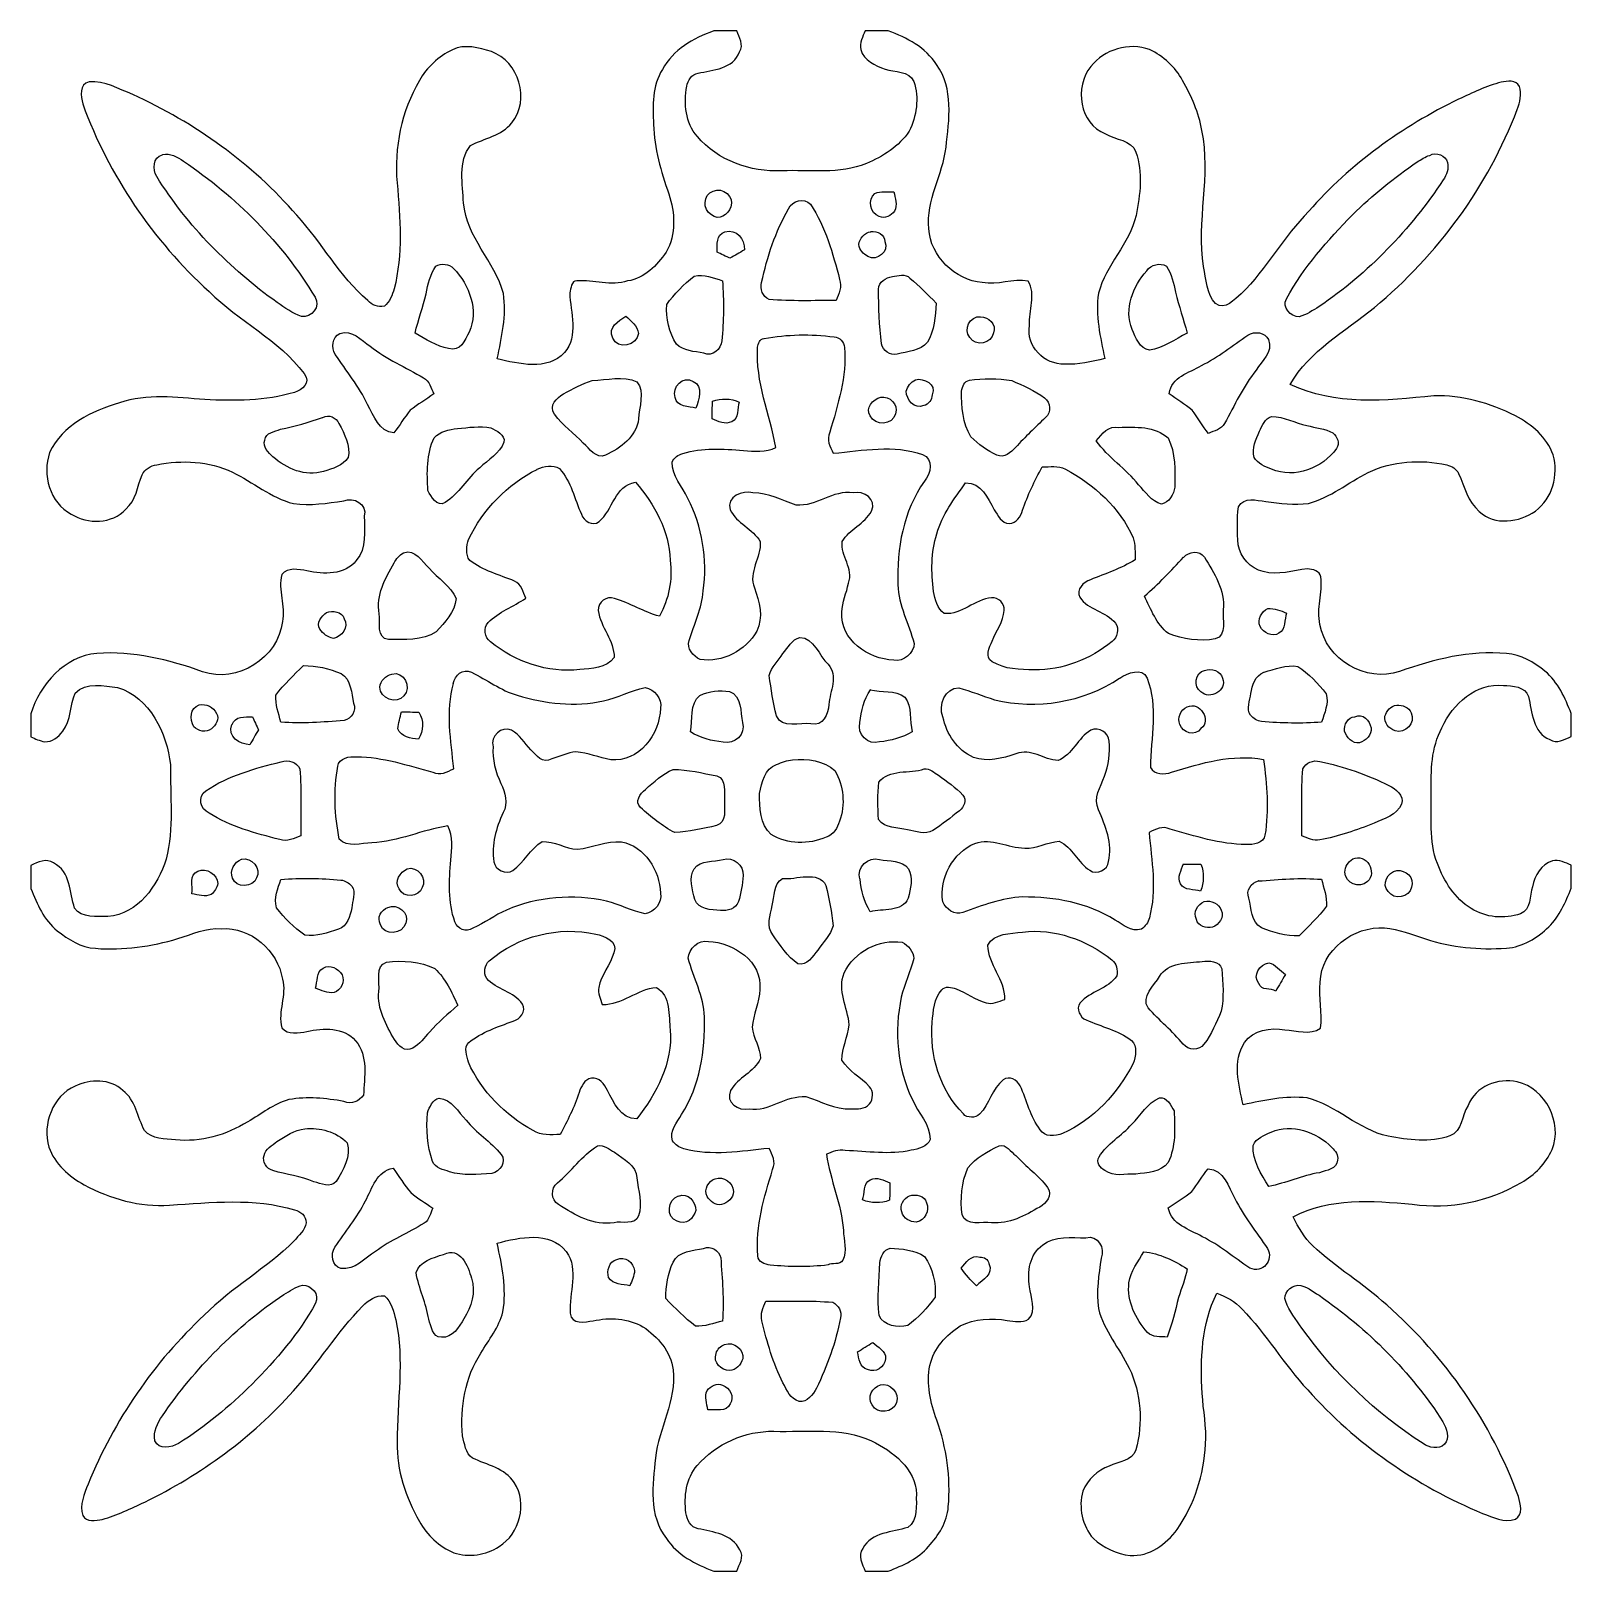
# Model space of a CAD drawing. Header units: centimetres. Extents: x -14.1 to 14.1, y -14.1 to 14.1.
import ezdxf

# ---------------------------------------------------------------- set-up
doc = ezdxf.new("R2010")
doc.units = ezdxf.units.CM
doc.header["$MEASUREMENT"] = 0
doc.layers.add('Camada 1', color=7, linetype='Continuous')

msp = doc.modelspace()

# ---------------------------------------------------------------- linework, layer by layer
at = {"layer": 'Camada 1', "color": 177}
for points, knots in [([(-1.6, 14.111), (-1.6, 14.111), (-1.176, 14.111), (-1.176, 14.111), (-1.176, 14.111), (-1.13, 13.99), (-1.045, 13.852), (-1.128, 13.725), (-1.128, 13.725), (-1.239, 13.411), (-1.619, 13.398), (-1.887, 13.334), (-1.887, 13.334), (-2.004, 13.318), (-2.072, 13.202), (-2.094, 13.096), (-2.094, 13.096), (-2.15, 12.784), (-2.121, 12.421), (-1.9, 12.176), (-1.9, 12.176), (-1.526, 11.73), (-0.928, 11.522), (-0.355, 11.547), (-0.355, 11.547), (0.164, 11.564), (0.703, 11.48), (1.197, 11.679), (1.197, 11.679), (1.499, 11.806), (1.793, 11.997), (1.98, 12.271), (1.98, 12.271), (2.116, 12.545), (2.168, 12.888), (2.065, 13.181), (2.065, 13.181), (1.984, 13.389), (1.711, 13.346), (1.542, 13.412), (1.542, 13.412), (1.361, 13.471), (1.148, 13.569), (1.096, 13.769), (1.096, 13.769), (1.06, 13.889), (1.135, 14.003), (1.175, 14.112), (1.175, 14.112), (1.175, 14.112), (1.598, 14.112), (1.598, 14.112), (1.598, 14.112), (1.938, 13.985), (2.282, 13.808), (2.483, 13.492), (2.483, 13.492), (2.799, 13.056), (2.713, 12.479), (2.656, 11.98), (2.656, 11.98), (2.598, 11.47), (2.287, 11.011), (2.34, 10.486), (2.34, 10.486), (2.371, 9.978), (2.82, 9.547), (3.321, 9.498), (3.321, 9.498), (3.6, 9.444), (3.881, 9.578), (4.161, 9.527), (4.161, 9.527), (4.313, 9.277), (4.168, 8.985), (4.187, 8.714), (4.187, 8.714), (4.109, 8.337), (4.463, 7.989), (4.831, 8.004), (4.831, 8.004), (5.08, 7.992), (5.324, 8.048), (5.565, 8.105), (5.565, 8.105), (5.484, 8.498), (5.389, 8.899), (5.45, 9.303), (5.45, 9.303), (5.582, 9.825), (6.018, 10.203), (6.137, 10.73), (6.137, 10.73), (6.215, 11.108), (6.265, 11.517), (6.136, 11.89), (6.136, 11.89), (6.053, 12.121), (5.757, 12.108), (5.578, 12.225), (5.578, 12.225), (5.091, 12.407), (5.009, 13.08), (5.309, 13.459), (5.309, 13.459), (5.556, 13.772), (6.012, 13.906), (6.387, 13.768), (6.387, 13.768), (6.638, 13.647), (6.857, 13.449), (6.99, 13.202), (6.99, 13.202), (7.151, 12.916), (7.29, 12.611), (7.343, 12.285), (7.343, 12.285), (7.521, 11.46), (7.241, 10.621), (7.376, 9.792), (7.376, 9.792), (7.419, 9.562), (7.425, 9.293), (7.594, 9.113), (7.594, 9.113), (7.768, 8.983), (7.939, 9.194), (8.066, 9.292), (8.066, 9.292), (8.526, 9.757), (8.848, 10.337), (9.302, 10.808), (9.302, 10.808), (10.062, 11.673), (11.014, 12.355), (12.046, 12.859), (12.046, 12.859), (12.302, 12.974), (12.556, 13.103), (12.83, 13.17), (12.83, 13.17), (12.935, 13.195), (13.103, 13.215), (13.161, 13.093), (13.161, 13.093), (13.209, 12.955), (13.169, 12.802), (13.12, 12.67), (13.12, 12.67), (12.586, 11.258), (11.663, 10.005), (10.504, 9.042), (10.504, 9.042), (9.968, 8.602), (9.315, 8.255), (8.963, 7.634), (8.963, 7.634), (9.779, 7.236), (10.717, 7.334), (11.592, 7.424), (11.592, 7.424), (12.111, 7.436), (12.627, 7.293), (13.087, 7.057), (13.087, 7.057), (13.387, 6.903), (13.664, 6.665), (13.782, 6.34), (13.782, 6.34), (13.879, 5.976), (13.77, 5.538), (13.454, 5.313), (13.454, 5.313), (13.163, 5.103), (12.707, 5.041), (12.426, 5.304), (12.426, 5.304), (12.216, 5.481), (12.156, 5.759), (12.048, 5.999), (12.048, 5.999), (12.011, 6.088), (11.919, 6.136), (11.831, 6.158), (11.831, 6.158), (11.352, 6.265), (10.835, 6.232), (10.39, 6.018), (10.39, 6.018), (10.024, 5.833), (9.7, 5.561), (9.299, 5.452), (9.299, 5.452), (9.037, 5.421), (8.773, 5.452), (8.513, 5.487), (8.513, 5.487), (8.339, 5.51), (8.123, 5.578), (8.013, 5.39), (8.013, 5.39), (7.989, 5.159), (7.988, 4.928), (8.011, 4.696), (8.011, 4.696), (8.052, 4.462), (8.228, 4.254), (8.466, 4.207), (8.466, 4.207), (8.739, 4.118), (9.007, 4.234), (9.278, 4.251), (9.278, 4.251), (9.374, 4.252), (9.505, 4.213), (9.526, 4.105), (9.526, 4.105), (9.559, 3.813), (9.441, 3.525), (9.507, 3.234), (9.507, 3.234), (9.618, 2.599), (10.349, 2.156), (10.963, 2.373), (10.963, 2.373), (11.591, 2.594), (12.253, 2.767), (12.926, 2.7), (12.926, 2.7), (13.193, 2.688), (13.423, 2.536), (13.63, 2.38), (13.63, 2.38), (13.867, 2.177), (14.001, 1.888), (14.109, 1.601), (14.109, 1.601), (14.109, 1.601), (14.109, 1.179), (14.109, 1.179), (14.109, 1.179), (13.987, 1.133), (13.848, 1.034), (13.721, 1.126), (13.721, 1.126), (13.401, 1.248), (13.396, 1.639), (13.325, 1.914), (13.325, 1.914), (13.269, 2.097), (13.028, 2.113), (12.872, 2.115), (12.872, 2.115), (12.36, 2.173), (11.94, 1.778), (11.743, 1.342), (11.743, 1.342), (11.543, 0.98), (11.541, 0.554), (11.543, 0.152), (11.543, 0.152), (11.556, -0.283), (11.498, -0.731), (11.659, -1.148), (11.659, -1.148), (11.784, -1.47), (11.973, -1.791), (12.279, -1.971), (12.279, -1.971), (12.54, -2.138), (12.889, -2.17), (13.179, -2.066), (13.179, -2.066), (13.38, -1.993), (13.346, -1.735), (13.401, -1.571), (13.401, -1.571), (13.441, -1.372), (13.562, -1.159), (13.767, -1.098), (13.767, -1.098), (13.887, -1.061), (14.001, -1.137), (14.11, -1.177), (14.11, -1.177), (14.11, -1.177), (14.11, -1.6), (14.11, -1.6), (14.11, -1.6), (14.008, -1.853), (13.895, -2.112), (13.701, -2.308), (13.701, -2.308), (13.488, -2.509), (13.223, -2.678), (12.923, -2.696), (12.923, -2.696), (12.425, -2.734), (11.917, -2.679), (11.44, -2.528), (11.44, -2.528), (11.194, -2.449), (10.952, -2.349), (10.692, -2.327), (10.692, -2.327), (10.126, -2.285), (9.523, -2.732), (9.512, -3.322), (9.512, -3.322), (9.482, -3.602), (9.555, -3.884), (9.519, -4.162), (9.519, -4.162), (9.32, -4.3), (9.081, -4.202), (8.862, -4.191), (8.862, -4.191), (8.604, -4.151), (8.284, -4.194), (8.127, -4.426), (8.127, -4.426), (7.898, -4.765), (8.019, -5.197), (8.1, -5.566), (8.1, -5.566), (8.485, -5.485), (8.876, -5.398), (9.272, -5.441), (9.272, -5.441), (9.812, -5.575), (10.209, -6.027), (10.756, -6.142), (10.756, -6.142), (11.124, -6.214), (11.522, -6.264), (11.885, -6.137), (11.885, -6.137), (12.115, -6.055), (12.104, -5.76), (12.22, -5.58), (12.22, -5.58), (12.357, -5.227), (12.767, -5.069), (13.122, -5.147), (13.122, -5.147), (13.643, -5.272), (13.956, -5.889), (13.763, -6.388), (13.763, -6.388), (13.642, -6.64), (13.444, -6.858), (13.197, -6.991), (13.197, -6.991), (12.602, -7.343), (11.884, -7.485), (11.199, -7.39), (11.199, -7.39), (10.468, -7.323), (9.682, -7.263), (9.014, -7.622), (9.014, -7.622), (9.11, -7.814), (9.221, -8.004), (9.379, -8.152), (9.379, -8.152), (9.8, -8.549), (10.304, -8.845), (10.73, -9.235), (10.73, -9.235), (11.809, -10.181), (12.648, -11.399), (13.145, -12.745), (13.145, -12.745), (13.18, -12.88), (13.237, -13.079), (13.088, -13.162), (13.088, -13.162), (12.882, -13.228), (12.676, -13.124), (12.488, -13.054), (12.488, -13.054), (11.269, -12.55), (10.16, -11.776), (9.282, -10.79), (9.282, -10.79), (8.849, -10.323), (8.523, -9.768), (8.08, -9.31), (8.08, -9.31), (7.954, -9.173), (7.788, -9.081), (7.615, -9.019), (7.615, -9.019), (7.338, -9.588), (7.311, -10.238), (7.351, -10.858), (7.351, -10.858), (7.365, -11.167), (7.436, -11.475), (7.41, -11.785), (7.41, -11.785), (7.385, -12.341), (7.207, -12.891), (6.89, -13.349), (6.89, -13.349), (6.692, -13.62), (6.381, -13.846), (6.03, -13.826), (6.03, -13.826), (5.779, -13.799), (5.54, -13.686), (5.355, -13.516), (5.355, -13.516), (5.151, -13.282), (5.078, -12.942), (5.164, -12.645), (5.164, -12.645), (5.254, -12.436), (5.426, -12.258), (5.646, -12.188), (5.646, -12.188), (5.814, -12.101), (6.067, -12.097), (6.135, -11.889), (6.135, -11.889), (6.268, -11.397), (6.232, -10.855), (6.013, -10.393), (6.013, -10.393), (5.828, -10.028), (5.557, -9.703), (5.447, -9.302), (5.447, -9.302), (5.407, -8.992), (5.454, -8.682), (5.499, -8.376), (5.499, -8.376), (5.581, -8.201), (5.431, -7.938), (5.22, -8.004), (5.22, -8.004), (4.956, -8.009), (4.647, -7.953), (4.427, -8.136), (4.427, -8.136), (4.186, -8.303), (4.138, -8.632), (4.188, -8.904), (4.188, -8.904), (4.207, -9.094), (4.32, -9.333), (4.168, -9.498), (4.168, -9.498), (4.057, -9.574), (3.906, -9.524), (3.779, -9.52), (3.779, -9.52), (3.492, -9.464), (3.181, -9.489), (2.917, -9.619), (2.917, -9.619), (2.658, -9.784), (2.425, -10.032), (2.362, -10.341), (2.362, -10.341), (2.288, -10.68), (2.372, -11.025), (2.487, -11.344), (2.487, -11.344), (2.665, -11.851), (2.745, -12.395), (2.698, -12.931), (2.698, -12.931), (2.678, -13.213), (2.52, -13.458), (2.334, -13.661), (2.334, -13.661), (2.146, -13.888), (1.866, -14.006), (1.599, -14.113), (1.599, -14.113), (1.599, -14.113), (1.176, -14.113), (1.176, -14.113), (1.176, -14.113), (1.121, -13.984), (1.033, -13.828), (1.132, -13.696), (1.132, -13.696), (1.296, -13.392), (1.674, -13.402), (1.958, -13.311), (1.958, -13.311), (2.15, -13.181), (2.105, -12.898), (2.113, -12.703), (2.113, -12.703), (2.101, -12.226), (1.679, -11.919), (1.292, -11.724), (1.292, -11.724), (0.732, -11.468), (0.101, -11.566), (-0.496, -11.549), (-0.496, -11.549), (-1.027, -11.538), (-1.554, -11.778), (-1.903, -12.176), (-1.903, -12.176), (-2.109, -12.414), (-2.146, -12.742), (-2.109, -13.043), (-2.109, -13.043), (-2.088, -13.165), (-2.026, -13.314), (-1.887, -13.334), (-1.887, -13.334), (-1.617, -13.395), (-1.256, -13.434), (-1.123, -13.722), (-1.123, -13.722), (-1.034, -13.85), (-1.132, -13.989), (-1.178, -14.112), (-1.178, -14.112), (-1.178, -14.112), (-1.601, -14.112), (-1.601, -14.112), (-1.601, -14.112), (-1.93, -13.984), (-2.274, -13.819), (-2.468, -13.511), (-2.468, -13.511), (-2.797, -13.094), (-2.718, -12.529), (-2.668, -12.039), (-2.668, -12.039), (-2.607, -11.489), (-2.279, -10.989), (-2.345, -10.422), (-2.345, -10.422), (-2.383, -10.088), (-2.629, -9.815), (-2.896, -9.634), (-2.896, -9.634), (-3.173, -9.48), (-3.507, -9.456), (-3.811, -9.526), (-3.811, -9.526), (-3.955, -9.544), (-4.204, -9.605), (-4.229, -9.386), (-4.229, -9.386), (-4.261, -9.015), (-4.061, -8.594), (-4.302, -8.255), (-4.302, -8.255), (-4.606, -7.878), (-5.159, -7.99), (-5.568, -8.104), (-5.568, -8.104), (-5.478, -8.515), (-5.39, -8.938), (-5.462, -9.361), (-5.462, -9.361), (-5.532, -9.642), (-5.721, -9.872), (-5.866, -10.117), (-5.866, -10.117), (-6.155, -10.561), (-6.251, -11.112), (-6.2, -11.634), (-6.2, -11.634), (-6.165, -11.771), (-6.151, -11.955), (-6.018, -12.04), (-6.018, -12.04), (-5.756, -12.168), (-5.422, -12.226), (-5.256, -12.49), (-5.256, -12.49), (-5.003, -12.868), (-5.153, -13.427), (-5.532, -13.662), (-5.532, -13.662), (-5.773, -13.82), (-6.089, -13.863), (-6.364, -13.777), (-6.364, -13.777), (-6.629, -13.662), (-6.855, -13.455), (-6.992, -13.201), (-6.992, -13.201), (-7.245, -12.762), (-7.41, -12.261), (-7.401, -11.75), (-7.401, -11.75), (-7.402, -11.004), (-7.265, -10.247), (-7.425, -9.508), (-7.425, -9.508), (-7.463, -9.351), (-7.507, -9.179), (-7.631, -9.067), (-7.631, -9.067), (-7.794, -9.048), (-7.925, -9.15), (-8.032, -9.255), (-8.032, -9.255), (-8.502, -9.734), (-8.846, -10.317), (-9.302, -10.808), (-9.302, -10.808), (-10.055, -11.667), (-11.002, -12.343), (-12.024, -12.847), (-12.024, -12.847), (-12.278, -12.964), (-12.532, -13.087), (-12.802, -13.163), (-12.802, -13.163), (-12.921, -13.187), (-13.094, -13.225), (-13.161, -13.092), (-13.161, -13.092), (-13.225, -12.895), (-13.131, -12.697), (-13.063, -12.517), (-13.063, -12.517), (-12.585, -11.349), (-11.86, -10.281), (-10.933, -9.423), (-10.933, -9.423), (-10.432, -8.916), (-9.798, -8.566), (-9.291, -8.066), (-9.291, -8.066), (-9.209, -7.961), (-9.086, -7.867), (-9.068, -7.727), (-9.068, -7.727), (-9.061, -7.606), (-9.171, -7.519), (-9.278, -7.49), (-9.278, -7.49), (-10.023, -7.271), (-10.807, -7.357), (-11.57, -7.404), (-11.57, -7.404), (-12.115, -7.448), (-12.656, -7.288), (-13.132, -7.033), (-13.132, -7.033), (-13.415, -6.881), (-13.671, -6.648), (-13.783, -6.341), (-13.783, -6.341), (-13.902, -5.922), (-13.712, -5.404), (-13.299, -5.226), (-13.299, -5.226), (-13.026, -5.093), (-12.659, -5.085), (-12.426, -5.304), (-12.426, -5.304), (-12.19, -5.482), (-12.159, -5.795), (-12.027, -6.041), (-12.027, -6.041), (-11.894, -6.203), (-11.652, -6.186), (-11.464, -6.209), (-11.464, -6.209), (-11, -6.258), (-10.531, -6.122), (-10.138, -5.879), (-10.138, -5.879), (-9.89, -5.74), (-9.663, -5.548), (-9.383, -5.473), (-9.383, -5.473), (-9.049, -5.411), (-8.706, -5.448), (-8.374, -5.505), (-8.374, -5.505), (-8.233, -5.574), (-8.101, -5.497), (-8.015, -5.392), (-8.015, -5.392), (-8.004, -5.06), (-7.924, -4.667), (-8.163, -4.393), (-8.163, -4.393), (-8.376, -4.139), (-8.755, -4.157), (-9.052, -4.223), (-9.052, -4.223), (-9.204, -4.25), (-9.4, -4.294), (-9.513, -4.155), (-9.513, -4.155), (-9.596, -3.86), (-9.416, -3.56), (-9.503, -3.263), (-9.503, -3.263), (-9.581, -2.742), (-10.086, -2.304), (-10.62, -2.341), (-10.62, -2.341), (-10.9, -2.317), (-11.155, -2.445), (-11.416, -2.522), (-11.416, -2.522), (-11.904, -2.666), (-12.418, -2.741), (-12.927, -2.7), (-12.927, -2.7), (-13.194, -2.693), (-13.422, -2.532), (-13.628, -2.379), (-13.628, -2.379), (-13.873, -2.185), (-13.998, -1.887), (-14.111, -1.603), (-14.111, -1.603), (-14.111, -1.603), (-14.111, -1.18), (-14.111, -1.18), (-14.111, -1.18), (-13.982, -1.125), (-13.827, -1.038), (-13.694, -1.136), (-13.694, -1.136), (-13.38, -1.293), (-13.406, -1.681), (-13.31, -1.962), (-13.31, -1.962), (-13.179, -2.154), (-12.898, -2.109), (-12.701, -2.117), (-12.701, -2.117), (-12.146, -2.074), (-11.786, -1.552), (-11.633, -1.065), (-11.633, -1.065), (-11.489, -0.5), (-11.561, 0.09), (-11.553, 0.666), (-11.553, 0.666), (-11.62, 1.243), (-11.929, 1.895), (-12.522, 2.081), (-12.522, 2.081), (-12.771, 2.112), (-13.1, 2.18), (-13.297, 1.975), (-13.297, 1.975), (-13.404, 1.756), (-13.365, 1.477), (-13.527, 1.28), (-13.527, 1.28), (-13.6, 1.171), (-13.722, 1.077), (-13.86, 1.086), (-13.86, 1.086), (-13.949, 1.1), (-14.029, 1.141), (-14.112, 1.174), (-14.112, 1.174), (-14.112, 1.174), (-14.112, 1.597), (-14.112, 1.597), (-14.112, 1.597), (-13.942, 2.142), (-13.495, 2.647), (-12.902, 2.705), (-12.902, 2.705), (-12.239, 2.747), (-11.585, 2.591), (-10.966, 2.369), (-10.966, 2.369), (-10.333, 2.144), (-9.579, 2.625), (-9.501, 3.286), (-9.501, 3.286), (-9.439, 3.574), (-9.589, 3.864), (-9.514, 4.149), (-9.514, 4.149), (-9.401, 4.287), (-9.205, 4.244), (-9.053, 4.217), (-9.053, 4.217), (-8.749, 4.149), (-8.356, 4.136), (-8.148, 4.406), (-8.148, 4.406), (-7.956, 4.633), (-8, 4.946), (-8.003, 5.221), (-8.003, 5.221), (-7.939, 5.432), (-8.201, 5.582), (-8.376, 5.5), (-8.376, 5.5), (-8.682, 5.456), (-8.993, 5.408), (-9.302, 5.448), (-9.302, 5.448), (-9.713, 5.559), (-10.041, 5.841), (-10.417, 6.026), (-10.417, 6.026), (-10.849, 6.225), (-11.344, 6.254), (-11.806, 6.161), (-11.806, 6.161), (-11.914, 6.139), (-12.026, 6.084), (-12.071, 5.976), (-12.071, 5.976), (-12.165, 5.765), (-12.179, 5.503), (-12.373, 5.349), (-12.373, 5.349), (-12.624, 5.071), (-13.067, 5.07), (-13.371, 5.254), (-13.371, 5.254), (-13.762, 5.461), (-13.911, 5.982), (-13.767, 6.385), (-13.767, 6.385), (-13.536, 6.893), (-12.992, 7.142), (-12.487, 7.297), (-12.487, 7.297), (-11.982, 7.468), (-11.446, 7.393), (-10.926, 7.355), (-10.926, 7.355), (-10.377, 7.327), (-9.814, 7.329), (-9.282, 7.487), (-9.282, 7.487), (-9.136, 7.531), (-8.975, 7.657), (-9.105, 7.831), (-9.105, 7.831), (-9.568, 8.454), (-10.302, 8.79), (-10.845, 9.334), (-10.845, 9.334), (-11.876, 10.274), (-12.683, 11.459), (-13.159, 12.771), (-13.159, 12.771), (-13.197, 12.912), (-13.226, 13.138), (-13.043, 13.179), (-13.043, 13.179), (-12.757, 13.2), (-12.501, 13.046), (-12.245, 12.945), (-12.245, 12.945), (-11.105, 12.425), (-10.058, 11.681), (-9.237, 10.731), (-9.237, 10.731), (-8.777, 10.234), (-8.459, 9.615), (-7.939, 9.171), (-7.939, 9.171), (-7.858, 9.079), (-7.756, 9.044), (-7.633, 9.066), (-7.633, 9.066), (-7.536, 9.145), (-7.488, 9.268), (-7.454, 9.384), (-7.454, 9.384), (-7.296, 10.018), (-7.341, 10.679), (-7.401, 11.324), (-7.401, 11.324), (-7.459, 11.972), (-7.322, 12.636), (-6.993, 13.199), (-6.993, 13.199), (-6.86, 13.446), (-6.639, 13.64), (-6.389, 13.765), (-6.389, 13.765), (-6.163, 13.873), (-5.9, 13.805), (-5.674, 13.732), (-5.674, 13.732), (-5.172, 13.553), (-4.956, 12.844), (-5.3, 12.426), (-5.3, 12.426), (-5.487, 12.189), (-5.803, 12.142), (-6.055, 12.013), (-6.055, 12.013), (-6.289, 11.723), (-6.199, 11.295), (-6.184, 10.957), (-6.184, 10.957), (-6.132, 10.329), (-5.613, 9.889), (-5.452, 9.3), (-5.452, 9.3), (-5.392, 8.896), (-5.486, 8.495), (-5.567, 8.102), (-5.567, 8.102), (-5.17, 8.01), (-4.651, 7.877), (-4.336, 8.215), (-4.336, 8.215), (-4.07, 8.521), (-4.226, 8.952), (-4.237, 9.31), (-4.237, 9.31), (-4.216, 9.383), (-4.214, 9.539), (-4.108, 9.532), (-4.108, 9.532), (-3.796, 9.546), (-3.485, 9.43), (-3.177, 9.529), (-3.177, 9.529), (-2.871, 9.575), (-2.64, 9.813), (-2.471, 10.056), (-2.471, 10.056), (-2.286, 10.379), (-2.308, 10.78), (-2.422, 11.124), (-2.422, 11.124), (-2.569, 11.534), (-2.687, 11.959), (-2.704, 12.397), (-2.704, 12.397), (-2.713, 12.734), (-2.732, 13.107), (-2.539, 13.403), (-2.539, 13.403), (-2.347, 13.766), (-1.973, 13.975), (-1.601, 14.11), (-1.601, 14.11), (-1.601, 14.11), (-1.6, 14.111), (-1.6, 14.111)], [0, 0, 0, 0, 0.004167, 0.004167, 0.004167, 0.004167, 0.008333, 0.008333, 0.008333, 0.008333, 0.0125, 0.0125, 0.0125, 0.0125, 0.016667, 0.016667, 0.016667, 0.016667, 0.020833, 0.020833, 0.020833, 0.020833, 0.025, 0.025, 0.025, 0.025, 0.029167, 0.029167, 0.029167, 0.029167, 0.033333, 0.033333, 0.033333, 0.033333, 0.0375, 0.0375, 0.0375, 0.0375, 0.041667, 0.041667, 0.041667, 0.041667, 0.045833, 0.045833, 0.045833, 0.045833, 0.05, 0.05, 0.05, 0.05, 0.054167, 0.054167, 0.054167, 0.054167, 0.058333, 0.058333, 0.058333, 0.058333, 0.0625, 0.0625, 0.0625, 0.0625, 0.066667, 0.066667, 0.066667, 0.066667, 0.070833, 0.070833, 0.070833, 0.070833, 0.075, 0.075, 0.075, 0.075, 0.079167, 0.079167, 0.079167, 0.079167, 0.083333, 0.083333, 0.083333, 0.083333, 0.0875, 0.0875, 0.0875, 0.0875, 0.091667, 0.091667, 0.091667, 0.091667, 0.095833, 0.095833, 0.095833, 0.095833, 0.1, 0.1, 0.1, 0.1, 0.104167, 0.104167, 0.104167, 0.104167, 0.108333, 0.108333, 0.108333, 0.108333, 0.1125, 0.1125, 0.1125, 0.1125, 0.116667, 0.116667, 0.116667, 0.116667, 0.120833, 0.120833, 0.120833, 0.120833, 0.125, 0.125, 0.125, 0.125, 0.129167, 0.129167, 0.129167, 0.129167, 0.133333, 0.133333, 0.133333, 0.133333, 0.1375, 0.1375, 0.1375, 0.1375, 0.141667, 0.141667, 0.141667, 0.141667, 0.145833, 0.145833, 0.145833, 0.145833, 0.15, 0.15, 0.15, 0.15, 0.154167, 0.154167, 0.154167, 0.154167, 0.158333, 0.158333, 0.158333, 0.158333, 0.1625, 0.1625, 0.1625, 0.1625, 0.166667, 0.166667, 0.166667, 0.166667, 0.170833, 0.170833, 0.170833, 0.170833, 0.175, 0.175, 0.175, 0.175, 0.179167, 0.179167, 0.179167, 0.179167, 0.183333, 0.183333, 0.183333, 0.183333, 0.1875, 0.1875, 0.1875, 0.1875, 0.191667, 0.191667, 0.191667, 0.191667, 0.195833, 0.195833, 0.195833, 0.195833, 0.2, 0.2, 0.2, 0.2, 0.204167, 0.204167, 0.204167, 0.204167, 0.208333, 0.208333, 0.208333, 0.208333, 0.2125, 0.2125, 0.2125, 0.2125, 0.216667, 0.216667, 0.216667, 0.216667, 0.220833, 0.220833, 0.220833, 0.220833, 0.225, 0.225, 0.225, 0.225, 0.229167, 0.229167, 0.229167, 0.229167, 0.233333, 0.233333, 0.233333, 0.233333, 0.2375, 0.2375, 0.2375, 0.2375, 0.241667, 0.241667, 0.241667, 0.241667, 0.245833, 0.245833, 0.245833, 0.245833, 0.25, 0.25, 0.25, 0.25, 0.254167, 0.254167, 0.254167, 0.254167, 0.258333, 0.258333, 0.258333, 0.258333, 0.2625, 0.2625, 0.2625, 0.2625, 0.266667, 0.266667, 0.266667, 0.266667, 0.270833, 0.270833, 0.270833, 0.270833, 0.275, 0.275, 0.275, 0.275, 0.279167, 0.279167, 0.279167, 0.279167, 0.283333, 0.283333, 0.283333, 0.283333, 0.2875, 0.2875, 0.2875, 0.2875, 0.291667, 0.291667, 0.291667, 0.291667, 0.295833, 0.295833, 0.295833, 0.295833, 0.3, 0.3, 0.3, 0.3, 0.304167, 0.304167, 0.304167, 0.304167, 0.308333, 0.308333, 0.308333, 0.308333, 0.3125, 0.3125, 0.3125, 0.3125, 0.316667, 0.316667, 0.316667, 0.316667, 0.320833, 0.320833, 0.320833, 0.320833, 0.325, 0.325, 0.325, 0.325, 0.329167, 0.329167, 0.329167, 0.329167, 0.333333, 0.333333, 0.333333, 0.333333, 0.3375, 0.3375, 0.3375, 0.3375, 0.341667, 0.341667, 0.341667, 0.341667, 0.345833, 0.345833, 0.345833, 0.345833, 0.35, 0.35, 0.35, 0.35, 0.354167, 0.354167, 0.354167, 0.354167, 0.358333, 0.358333, 0.358333, 0.358333, 0.3625, 0.3625, 0.3625, 0.3625, 0.366667, 0.366667, 0.366667, 0.366667, 0.370833, 0.370833, 0.370833, 0.370833, 0.375, 0.375, 0.375, 0.375, 0.379167, 0.379167, 0.379167, 0.379167, 0.383333, 0.383333, 0.383333, 0.383333, 0.3875, 0.3875, 0.3875, 0.3875, 0.391667, 0.391667, 0.391667, 0.391667, 0.395833, 0.395833, 0.395833, 0.395833, 0.4, 0.4, 0.4, 0.4, 0.404167, 0.404167, 0.404167, 0.404167, 0.408333, 0.408333, 0.408333, 0.408333, 0.4125, 0.4125, 0.4125, 0.4125, 0.416667, 0.416667, 0.416667, 0.416667, 0.420833, 0.420833, 0.420833, 0.420833, 0.425, 0.425, 0.425, 0.425, 0.429167, 0.429167, 0.429167, 0.429167, 0.433333, 0.433333, 0.433333, 0.433333, 0.4375, 0.4375, 0.4375, 0.4375, 0.441667, 0.441667, 0.441667, 0.441667, 0.445833, 0.445833, 0.445833, 0.445833, 0.45, 0.45, 0.45, 0.45, 0.454167, 0.454167, 0.454167, 0.454167, 0.458333, 0.458333, 0.458333, 0.458333, 0.4625, 0.4625, 0.4625, 0.4625, 0.466667, 0.466667, 0.466667, 0.466667, 0.470833, 0.470833, 0.470833, 0.470833, 0.475, 0.475, 0.475, 0.475, 0.479167, 0.479167, 0.479167, 0.479167, 0.483333, 0.483333, 0.483333, 0.483333, 0.4875, 0.4875, 0.4875, 0.4875, 0.491667, 0.491667, 0.491667, 0.491667, 0.495833, 0.495833, 0.495833, 0.495833, 0.5, 0.5, 0.5, 0.5, 0.504167, 0.504167, 0.504167, 0.504167, 0.508333, 0.508333, 0.508333, 0.508333, 0.5125, 0.5125, 0.5125, 0.5125, 0.516667, 0.516667, 0.516667, 0.516667, 0.520833, 0.520833, 0.520833, 0.520833, 0.525, 0.525, 0.525, 0.525, 0.529167, 0.529167, 0.529167, 0.529167, 0.533333, 0.533333, 0.533333, 0.533333, 0.5375, 0.5375, 0.5375, 0.5375, 0.541667, 0.541667, 0.541667, 0.541667, 0.545833, 0.545833, 0.545833, 0.545833, 0.55, 0.55, 0.55, 0.55, 0.554167, 0.554167, 0.554167, 0.554167, 0.558333, 0.558333, 0.558333, 0.558333, 0.5625, 0.5625, 0.5625, 0.5625, 0.566667, 0.566667, 0.566667, 0.566667, 0.570833, 0.570833, 0.570833, 0.570833, 0.575, 0.575, 0.575, 0.575, 0.579167, 0.579167, 0.579167, 0.579167, 0.583333, 0.583333, 0.583333, 0.583333, 0.5875, 0.5875, 0.5875, 0.5875, 0.591667, 0.591667, 0.591667, 0.591667, 0.595833, 0.595833, 0.595833, 0.595833, 0.6, 0.6, 0.6, 0.6, 0.604167, 0.604167, 0.604167, 0.604167, 0.608333, 0.608333, 0.608333, 0.608333, 0.6125, 0.6125, 0.6125, 0.6125, 0.616667, 0.616667, 0.616667, 0.616667, 0.620833, 0.620833, 0.620833, 0.620833, 0.625, 0.625, 0.625, 0.625, 0.629167, 0.629167, 0.629167, 0.629167, 0.633333, 0.633333, 0.633333, 0.633333, 0.6375, 0.6375, 0.6375, 0.6375, 0.641667, 0.641667, 0.641667, 0.641667, 0.645833, 0.645833, 0.645833, 0.645833, 0.65, 0.65, 0.65, 0.65, 0.654167, 0.654167, 0.654167, 0.654167, 0.658333, 0.658333, 0.658333, 0.658333, 0.6625, 0.6625, 0.6625, 0.6625, 0.666667, 0.666667, 0.666667, 0.666667, 0.670833, 0.670833, 0.670833, 0.670833, 0.675, 0.675, 0.675, 0.675, 0.679167, 0.679167, 0.679167, 0.679167, 0.683333, 0.683333, 0.683333, 0.683333, 0.6875, 0.6875, 0.6875, 0.6875, 0.691667, 0.691667, 0.691667, 0.691667, 0.695833, 0.695833, 0.695833, 0.695833, 0.7, 0.7, 0.7, 0.7, 0.704167, 0.704167, 0.704167, 0.704167, 0.708333, 0.708333, 0.708333, 0.708333, 0.7125, 0.7125, 0.7125, 0.7125, 0.716667, 0.716667, 0.716667, 0.716667, 0.720833, 0.720833, 0.720833, 0.720833, 0.725, 0.725, 0.725, 0.725, 0.729167, 0.729167, 0.729167, 0.729167, 0.733333, 0.733333, 0.733333, 0.733333, 0.7375, 0.7375, 0.7375, 0.7375, 0.741667, 0.741667, 0.741667, 0.741667, 0.745833, 0.745833, 0.745833, 0.745833, 0.75, 0.75, 0.75, 0.75, 0.754167, 0.754167, 0.754167, 0.754167, 0.758333, 0.758333, 0.758333, 0.758333, 0.7625, 0.7625, 0.7625, 0.7625, 0.766667, 0.766667, 0.766667, 0.766667, 0.770833, 0.770833, 0.770833, 0.770833, 0.775, 0.775, 0.775, 0.775, 0.779167, 0.779167, 0.779167, 0.779167, 0.783333, 0.783333, 0.783333, 0.783333, 0.7875, 0.7875, 0.7875, 0.7875, 0.791667, 0.791667, 0.791667, 0.791667, 0.795833, 0.795833, 0.795833, 0.795833, 0.8, 0.8, 0.8, 0.8, 0.804167, 0.804167, 0.804167, 0.804167, 0.808333, 0.808333, 0.808333, 0.808333, 0.8125, 0.8125, 0.8125, 0.8125, 0.816667, 0.816667, 0.816667, 0.816667, 0.820833, 0.820833, 0.820833, 0.820833, 0.825, 0.825, 0.825, 0.825, 0.829167, 0.829167, 0.829167, 0.829167, 0.833333, 0.833333, 0.833333, 0.833333, 0.8375, 0.8375, 0.8375, 0.8375, 0.841667, 0.841667, 0.841667, 0.841667, 0.845833, 0.845833, 0.845833, 0.845833, 0.85, 0.85, 0.85, 0.85, 0.854167, 0.854167, 0.854167, 0.854167, 0.858333, 0.858333, 0.858333, 0.858333, 0.8625, 0.8625, 0.8625, 0.8625, 0.866667, 0.866667, 0.866667, 0.866667, 0.870833, 0.870833, 0.870833, 0.870833, 0.875, 0.875, 0.875, 0.875, 0.879167, 0.879167, 0.879167, 0.879167, 0.883333, 0.883333, 0.883333, 0.883333, 0.8875, 0.8875, 0.8875, 0.8875, 0.891667, 0.891667, 0.891667, 0.891667, 0.895833, 0.895833, 0.895833, 0.895833, 0.9, 0.9, 0.9, 0.9, 0.904167, 0.904167, 0.904167, 0.904167, 0.908333, 0.908333, 0.908333, 0.908333, 0.9125, 0.9125, 0.9125, 0.9125, 0.916667, 0.916667, 0.916667, 0.916667, 0.920833, 0.920833, 0.920833, 0.920833, 0.925, 0.925, 0.925, 0.925, 0.929167, 0.929167, 0.929167, 0.929167, 0.933333, 0.933333, 0.933333, 0.933333, 0.9375, 0.9375, 0.9375, 0.9375, 0.941667, 0.941667, 0.941667, 0.941667, 0.945833, 0.945833, 0.945833, 0.945833, 0.95, 0.95, 0.95, 0.95, 0.954167, 0.954167, 0.954167, 0.954167, 0.958333, 0.958333, 0.958333, 0.958333, 0.9625, 0.9625, 0.9625, 0.9625, 0.966667, 0.966667, 0.966667, 0.966667, 0.970833, 0.970833, 0.970833, 0.970833, 0.975, 0.975, 0.975, 0.975, 0.979167, 0.979167, 0.979167, 0.979167, 0.983333, 0.983333, 0.983333, 0.983333, 0.9875, 0.9875, 0.9875, 0.9875, 0.991667, 0.991667, 0.991667, 0.991667, 1, 1, 1, 1]), ([(-11.7, 11.842), (-11.874, 11.799), (-11.888, 11.575), (-11.805, 11.443), (-11.805, 11.443), (-11.239, 10.531), (-10.467, 9.76), (-9.599, 9.133), (-9.599, 9.133), (-9.458, 9.036), (-9.314, 8.936), (-9.151, 8.878), (-9.151, 8.878), (-8.974, 8.846), (-8.791, 9.068), (-8.905, 9.229), (-8.905, 9.229), (-9.503, 10.231), (-10.352, 11.071), (-11.315, 11.723), (-11.315, 11.723), (-11.428, 11.799), (-11.554, 11.882), (-11.701, 11.843), (-11.701, 11.843), (-11.701, 11.843), (-11.7, 11.842), (-11.7, 11.842)], [0, 0, 0, 0, 0.125, 0.125, 0.125, 0.125, 0.25, 0.25, 0.25, 0.25, 0.375, 0.375, 0.375, 0.375, 0.5, 0.5, 0.5, 0.5, 0.625, 0.625, 0.625, 0.625, 0.75, 0.75, 0.75, 0.75, 1, 1, 1, 1]), ([(11.517, 11.83), (11.434, 11.806), (11.361, 11.756), (11.29, 11.709), (11.29, 11.709), (10.869, 11.42), (10.467, 11.102), (10.104, 10.743), (10.104, 10.743), (9.653, 10.271), (9.2, 9.782), (8.894, 9.2), (8.894, 9.2), (8.8, 9.05), (8.973, 8.867), (9.128, 8.873), (9.128, 8.873), (9.26, 8.908), (9.376, 8.988), (9.492, 9.06), (9.492, 9.06), (10.396, 9.67), (11.162, 10.473), (11.765, 11.379), (11.765, 11.379), (11.825, 11.473), (11.873, 11.582), (11.842, 11.699), (11.842, 11.699), (11.81, 11.833), (11.638, 11.896), (11.518, 11.83), (11.518, 11.83), (11.518, 11.83), (11.517, 11.83), (11.517, 11.83)], [0, 0, 0, 0, 0.1, 0.1, 0.1, 0.1, 0.2, 0.2, 0.2, 0.2, 0.3, 0.3, 0.3, 0.3, 0.4, 0.4, 0.4, 0.4, 0.5, 0.5, 0.5, 0.5, 0.6, 0.6, 0.6, 0.6, 0.7, 0.7, 0.7, 0.7, 0.8, 0.8, 0.8, 0.8, 1, 1, 1, 1]), ([(-1.611, 11.175), (-1.798, 11.108), (-1.808, 10.837), (-1.642, 10.74), (-1.642, 10.74), (-1.517, 10.625), (-1.324, 10.743), (-1.288, 10.886), (-1.288, 10.886), (-1.215, 11.065), (-1.434, 11.26), (-1.611, 11.175), (-1.611, 11.175), (-1.611, 11.175), (-1.611, 11.175), (-1.611, 11.175)], [0, 0, 0, 0, 0.2, 0.2, 0.2, 0.2, 0.4, 0.4, 0.4, 0.4, 0.6, 0.6, 0.6, 0.6, 1, 1, 1, 1]), ([(-0.231, 10.852), (-0.465, 10.433), (-0.623, 9.97), (-0.722, 9.501), (-0.722, 9.501), (-0.757, 9.38), (-0.702, 9.242), (-0.586, 9.188), (-0.586, 9.188), (-0.178, 9.155), (0.232, 9.17), (0.641, 9.171), (0.641, 9.171), (0.695, 9.291), (0.752, 9.423), (0.707, 9.556), (0.707, 9.556), (0.581, 10.031), (0.452, 10.521), (0.173, 10.933), (0.173, 10.933), (0.056, 11.062), (-0.158, 11.002), (-0.231, 10.852), (-0.231, 10.852), (-0.231, 10.852), (-0.231, 10.852), (-0.231, 10.852)], [0, 0, 0, 0, 0.125, 0.125, 0.125, 0.125, 0.25, 0.25, 0.25, 0.25, 0.375, 0.375, 0.375, 0.375, 0.5, 0.5, 0.5, 0.5, 0.625, 0.625, 0.625, 0.625, 0.75, 0.75, 0.75, 0.75, 1, 1, 1, 1]), ([(1.354, 11.133), (1.216, 11.018), (1.265, 10.77), (1.432, 10.709), (1.432, 10.709), (1.535, 10.656), (1.65, 10.729), (1.715, 10.809), (1.715, 10.809), (1.769, 10.922), (1.721, 11.047), (1.701, 11.162), (1.701, 11.162), (1.586, 11.152), (1.461, 11.18), (1.354, 11.132), (1.354, 11.132), (1.354, 11.132), (1.354, 11.133), (1.354, 11.133)], [0, 0, 0, 0, 0.166667, 0.166667, 0.166667, 0.166667, 0.333333, 0.333333, 0.333333, 0.333333, 0.5, 0.5, 0.5, 0.5, 0.666667, 0.666667, 0.666667, 0.666667, 1, 1, 1, 1]), ([(-1.397, 10.429), (-1.555, 10.377), (-1.537, 10.189), (-1.537, 10.056), (-1.537, 10.056), (-1.478, 10.028), (-1.362, 9.973), (-1.303, 9.946), (-1.303, 9.946), (-1.215, 9.996), (-1.126, 10.046), (-1.038, 10.097), (-1.038, 10.097), (-1.024, 10.303), (-1.181, 10.489), (-1.397, 10.429), (-1.397, 10.429), (-1.397, 10.429), (-1.397, 10.429), (-1.397, 10.429)], [0, 0, 0, 0, 0.166667, 0.166667, 0.166667, 0.166667, 0.333333, 0.333333, 0.333333, 0.333333, 0.5, 0.5, 0.5, 0.5, 0.666667, 0.666667, 0.666667, 0.666667, 1, 1, 1, 1]), ([(1.281, 10.431), (1.165, 10.414), (1.072, 10.309), (1.059, 10.195), (1.059, 10.195), (1.067, 10.098), (1.146, 10.021), (1.226, 9.975), (1.226, 9.975), (1.389, 9.883), (1.625, 10.07), (1.537, 10.252), (1.537, 10.252), (1.535, 10.378), (1.393, 10.449), (1.281, 10.432), (1.281, 10.432), (1.281, 10.432), (1.281, 10.431), (1.281, 10.431)], [0, 0, 0, 0, 0.166667, 0.166667, 0.166667, 0.166667, 0.333333, 0.333333, 0.333333, 0.333333, 0.5, 0.5, 0.5, 0.5, 0.666667, 0.666667, 0.666667, 0.666667, 1, 1, 1, 1]), ([(-6.693, 9.798), (-6.793, 9.648), (-6.835, 9.47), (-6.87, 9.295), (-6.87, 9.295), (-6.924, 9.051), (-7.014, 8.816), (-7.072, 8.572), (-7.072, 8.572), (-6.877, 8.459), (-6.681, 8.332), (-6.457, 8.289), (-6.457, 8.289), (-6.243, 8.224), (-6.153, 8.444), (-6.083, 8.592), (-6.083, 8.592), (-5.897, 8.987), (-6.079, 9.458), (-6.366, 9.757), (-6.366, 9.757), (-6.451, 9.845), (-6.589, 9.856), (-6.693, 9.798), (-6.693, 9.798), (-6.693, 9.798), (-6.693, 9.798), (-6.693, 9.798)], [0, 0, 0, 0, 0.125, 0.125, 0.125, 0.125, 0.25, 0.25, 0.25, 0.25, 0.375, 0.375, 0.375, 0.375, 0.5, 0.5, 0.5, 0.5, 0.625, 0.625, 0.625, 0.625, 0.75, 0.75, 0.75, 0.75, 1, 1, 1, 1]), ([(-1.957, 9.615), (-2.149, 9.468), (-2.324, 9.293), (-2.461, 9.094), (-2.461, 9.094), (-2.479, 8.844), (-2.415, 8.583), (-2.283, 8.37), (-2.283, 8.37), (-2.155, 8.242), (-1.95, 8.239), (-1.784, 8.204), (-1.784, 8.204), (-1.62, 8.134), (-1.47, 8.28), (-1.451, 8.431), (-1.451, 8.431), (-1.417, 8.797), (-1.411, 9.165), (-1.439, 9.531), (-1.439, 9.531), (-1.606, 9.585), (-1.776, 9.664), (-1.957, 9.615), (-1.957, 9.615), (-1.957, 9.615), (-1.957, 9.615), (-1.957, 9.615)], [0, 0, 0, 0, 0.125, 0.125, 0.125, 0.125, 0.25, 0.25, 0.25, 0.25, 0.375, 0.375, 0.375, 0.375, 0.5, 0.5, 0.5, 0.5, 0.625, 0.625, 0.625, 0.625, 0.75, 0.75, 0.75, 0.75, 1, 1, 1, 1]), ([(1.674, 9.612), (1.557, 9.587), (1.422, 9.517), (1.42, 9.38), (1.42, 9.38), (1.419, 9.045), (1.437, 8.71), (1.471, 8.377), (1.471, 8.377), (1.498, 8.25), (1.629, 8.158), (1.759, 8.188), (1.759, 8.188), (1.951, 8.232), (2.177, 8.246), (2.318, 8.404), (2.318, 8.404), (2.438, 8.622), (2.466, 8.878), (2.477, 9.123), (2.477, 9.123), (2.319, 9.277), (2.167, 9.438), (1.995, 9.577), (1.995, 9.577), (1.917, 9.678), (1.77, 9.611), (1.674, 9.612), (1.674, 9.612), (1.674, 9.612), (1.674, 9.612), (1.674, 9.612)], [0, 0, 0, 0, 0.111111, 0.111111, 0.111111, 0.111111, 0.222222, 0.222222, 0.222222, 0.222222, 0.333333, 0.333333, 0.333333, 0.333333, 0.444444, 0.444444, 0.444444, 0.444444, 0.555556, 0.555556, 0.555556, 0.555556, 0.666667, 0.666667, 0.666667, 0.666667, 0.777778, 0.777778, 0.777778, 0.777778, 1, 1, 1, 1]), ([(6.334, 9.716), (6.08, 9.429), (5.913, 9.018), (6.066, 8.642), (6.066, 8.642), (6.126, 8.491), (6.204, 8.289), (6.385, 8.259), (6.385, 8.259), (6.635, 8.304), (6.854, 8.451), (7.073, 8.573), (7.073, 8.573), (7.01, 8.825), (6.919, 9.068), (6.861, 9.321), (6.861, 9.321), (6.828, 9.488), (6.785, 9.656), (6.695, 9.801), (6.695, 9.801), (6.578, 9.87), (6.409, 9.829), (6.334, 9.716), (6.334, 9.716), (6.334, 9.716), (6.334, 9.716), (6.334, 9.716)], [0, 0, 0, 0, 0.125, 0.125, 0.125, 0.125, 0.25, 0.25, 0.25, 0.25, 0.375, 0.375, 0.375, 0.375, 0.5, 0.5, 0.5, 0.5, 0.625, 0.625, 0.625, 0.625, 0.75, 0.75, 0.75, 0.75, 1, 1, 1, 1]), ([(-3.213, 8.885), (-3.342, 8.785), (-3.548, 8.69), (-3.447, 8.48), (-3.447, 8.48), (-3.368, 8.256), (-2.996, 8.348), (-2.978, 8.565), (-2.978, 8.565), (-2.998, 8.705), (-3.116, 8.796), (-3.213, 8.885), (-3.213, 8.885), (-3.213, 8.885), (-3.213, 8.885), (-3.213, 8.885)], [0, 0, 0, 0, 0.2, 0.2, 0.2, 0.2, 0.4, 0.4, 0.4, 0.4, 0.6, 0.6, 0.6, 0.6, 1, 1, 1, 1]), ([(3.289, 8.872), (3.092, 8.896), (2.964, 8.636), (3.094, 8.492), (3.094, 8.492), (3.19, 8.321), (3.502, 8.378), (3.524, 8.576), (3.524, 8.576), (3.591, 8.737), (3.431, 8.87), (3.289, 8.872), (3.289, 8.872), (3.289, 8.872), (3.289, 8.872), (3.289, 8.872)], [0, 0, 0, 0, 0.2, 0.2, 0.2, 0.2, 0.4, 0.4, 0.4, 0.4, 0.6, 0.6, 0.6, 0.6, 1, 1, 1, 1]), ([(-8.452, 8.564), (-8.59, 8.494), (-8.611, 8.31), (-8.533, 8.183), (-8.533, 8.183), (-8.332, 7.88), (-8.1, 7.594), (-7.941, 7.265), (-7.941, 7.265), (-7.824, 7.06), (-7.737, 6.77), (-7.46, 6.744), (-7.46, 6.744), (-7.355, 6.879), (-7.269, 7.029), (-7.159, 7.16), (-7.159, 7.16), (-7.024, 7.27), (-6.867, 7.351), (-6.73, 7.461), (-6.73, 7.461), (-6.777, 7.564), (-6.808, 7.696), (-6.918, 7.753), (-6.918, 7.753), (-7.244, 7.944), (-7.595, 8.096), (-7.893, 8.333), (-7.893, 8.333), (-8.063, 8.443), (-8.219, 8.647), (-8.45, 8.564), (-8.45, 8.564), (-8.45, 8.564), (-8.452, 8.564), (-8.452, 8.564)], [0, 0, 0, 0, 0.1, 0.1, 0.1, 0.1, 0.2, 0.2, 0.2, 0.2, 0.3, 0.3, 0.3, 0.3, 0.4, 0.4, 0.4, 0.4, 0.5, 0.5, 0.5, 0.5, 0.6, 0.6, 0.6, 0.6, 0.7, 0.7, 0.7, 0.7, 0.8, 0.8, 0.8, 0.8, 1, 1, 1, 1]), ([(-0.68, 8.475), (-0.757, 8.465), (-0.783, 8.381), (-0.796, 8.316), (-0.796, 8.316), (-0.835, 7.682), (-0.574, 7.089), (-0.462, 6.478), (-0.462, 6.478), (-0.645, 6.379), (-0.857, 6.408), (-1.056, 6.421), (-1.056, 6.421), (-1.426, 6.453), (-1.81, 6.479), (-2.169, 6.366), (-2.169, 6.366), (-2.252, 6.345), (-2.328, 6.288), (-2.362, 6.208), (-2.362, 6.208), (-2.363, 5.952), (-2.178, 5.762), (-2.072, 5.545), (-2.072, 5.545), (-1.809, 5.026), (-1.71, 4.424), (-1.792, 3.848), (-1.792, 3.848), (-1.817, 3.529), (-1.959, 3.24), (-2.05, 2.938), (-2.05, 2.938), (-2.103, 2.791), (-1.974, 2.653), (-1.849, 2.594), (-1.849, 2.594), (-1.44, 2.528), (-1.013, 2.756), (-0.811, 3.11), (-0.811, 3.11), (-0.688, 3.362), (-0.758, 3.656), (-0.854, 3.906), (-0.854, 3.906), (-0.973, 4.19), (-0.727, 4.463), (-0.748, 4.752), (-0.748, 4.752), (-0.884, 4.988), (-1.177, 5.089), (-1.299, 5.333), (-1.299, 5.333), (-1.369, 5.584), (-1.074, 5.7), (-0.881, 5.644), (-0.881, 5.644), (-0.596, 5.652), (-0.35, 5.503), (-0.089, 5.42), (-0.089, 5.42), (0.278, 5.392), (0.58, 5.702), (0.954, 5.647), (0.954, 5.647), (1.145, 5.691), (1.394, 5.527), (1.292, 5.31), (1.292, 5.31), (1.164, 5.08), (0.885, 4.982), (0.755, 4.753), (0.755, 4.753), (0.715, 4.491), (0.976, 4.257), (0.868, 3.992), (0.868, 3.992), (0.837, 3.813), (0.749, 3.643), (0.749, 3.46), (0.749, 3.46), (0.713, 2.954), (1.233, 2.592), (1.697, 2.582), (1.697, 2.582), (1.877, 2.544), (2.072, 2.709), (2.072, 2.888), (2.072, 2.888), (1.977, 3.247), (1.785, 3.584), (1.775, 3.963), (1.775, 3.963), (1.748, 4.623), (1.876, 5.31), (2.259, 5.86), (2.259, 5.86), (2.38, 5.997), (2.435, 6.271), (2.227, 6.35), (2.227, 6.35), (1.7, 6.534), (1.13, 6.421), (0.589, 6.371), (0.589, 6.371), (0.532, 6.49), (0.459, 6.619), (0.527, 6.755), (0.527, 6.755), (0.673, 7.261), (0.841, 7.778), (0.796, 8.311), (0.796, 8.311), (0.785, 8.412), (0.708, 8.497), (0.605, 8.503), (0.605, 8.503), (0.18, 8.561), (-0.256, 8.55), (-0.678, 8.474), (-0.678, 8.474), (-0.678, 8.474), (-0.68, 8.475), (-0.68, 8.475)], [0, 0, 0, 0, 0.03125, 0.03125, 0.03125, 0.03125, 0.0625, 0.0625, 0.0625, 0.0625, 0.09375, 0.09375, 0.09375, 0.09375, 0.125, 0.125, 0.125, 0.125, 0.15625, 0.15625, 0.15625, 0.15625, 0.1875, 0.1875, 0.1875, 0.1875, 0.21875, 0.21875, 0.21875, 0.21875, 0.25, 0.25, 0.25, 0.25, 0.28125, 0.28125, 0.28125, 0.28125, 0.3125, 0.3125, 0.3125, 0.3125, 0.34375, 0.34375, 0.34375, 0.34375, 0.375, 0.375, 0.375, 0.375, 0.40625, 0.40625, 0.40625, 0.40625, 0.4375, 0.4375, 0.4375, 0.4375, 0.46875, 0.46875, 0.46875, 0.46875, 0.5, 0.5, 0.5, 0.5, 0.53125, 0.53125, 0.53125, 0.53125, 0.5625, 0.5625, 0.5625, 0.5625, 0.59375, 0.59375, 0.59375, 0.59375, 0.625, 0.625, 0.625, 0.625, 0.65625, 0.65625, 0.65625, 0.65625, 0.6875, 0.6875, 0.6875, 0.6875, 0.71875, 0.71875, 0.71875, 0.71875, 0.75, 0.75, 0.75, 0.75, 0.78125, 0.78125, 0.78125, 0.78125, 0.8125, 0.8125, 0.8125, 0.8125, 0.84375, 0.84375, 0.84375, 0.84375, 0.875, 0.875, 0.875, 0.875, 0.90625, 0.90625, 0.90625, 0.90625, 0.9375, 0.9375, 0.9375, 0.9375, 1, 1, 1, 1]), ([(8.186, 8.535), (7.906, 8.344), (7.64, 8.128), (7.334, 7.978), (7.334, 7.978), (7.112, 7.844), (6.781, 7.772), (6.746, 7.463), (6.746, 7.463), (6.881, 7.358), (7.032, 7.272), (7.163, 7.162), (7.163, 7.162), (7.273, 7.027), (7.354, 6.871), (7.463, 6.734), (7.463, 6.734), (7.561, 6.784), (7.703, 6.805), (7.76, 6.915), (7.76, 6.915), (7.941, 7.248), (8.099, 7.596), (8.337, 7.895), (8.337, 7.895), (8.447, 8.067), (8.649, 8.222), (8.567, 8.454), (8.567, 8.454), (8.497, 8.592), (8.312, 8.613), (8.186, 8.536), (8.186, 8.536), (8.186, 8.536), (8.186, 8.535), (8.186, 8.535)], [0, 0, 0, 0, 0.1, 0.1, 0.1, 0.1, 0.2, 0.2, 0.2, 0.2, 0.3, 0.3, 0.3, 0.3, 0.4, 0.4, 0.4, 0.4, 0.5, 0.5, 0.5, 0.5, 0.6, 0.6, 0.6, 0.6, 0.7, 0.7, 0.7, 0.7, 0.8, 0.8, 0.8, 0.8, 1, 1, 1, 1]), ([(-3.825, 7.704), (-4.011, 7.65), (-4.182, 7.553), (-4.351, 7.46), (-4.351, 7.46), (-4.478, 7.387), (-4.629, 7.249), (-4.516, 7.085), (-4.516, 7.085), (-4.372, 6.88), (-4.156, 6.74), (-3.989, 6.554), (-3.989, 6.554), (-3.873, 6.464), (-3.755, 6.256), (-3.583, 6.337), (-3.583, 6.337), (-3.307, 6.463), (-3.017, 6.677), (-2.976, 7), (-2.976, 7), (-2.973, 7.21), (-2.853, 7.496), (-3.006, 7.68), (-3.006, 7.68), (-3.255, 7.801), (-3.561, 7.712), (-3.826, 7.704), (-3.826, 7.704), (-3.826, 7.704), (-3.825, 7.704), (-3.825, 7.704)], [0, 0, 0, 0, 0.111111, 0.111111, 0.111111, 0.111111, 0.222222, 0.222222, 0.222222, 0.222222, 0.333333, 0.333333, 0.333333, 0.333333, 0.444444, 0.444444, 0.444444, 0.444444, 0.555556, 0.555556, 0.555556, 0.555556, 0.666667, 0.666667, 0.666667, 0.666667, 0.777778, 0.777778, 0.777778, 0.777778, 1, 1, 1, 1]), ([(-2.309, 7.394), (-2.283, 7.218), (-2.046, 7.233), (-1.925, 7.197), (-1.925, 7.197), (-1.879, 7.359), (-1.775, 7.593), (-1.975, 7.689), (-1.975, 7.689), (-2.16, 7.806), (-2.372, 7.581), (-2.309, 7.394), (-2.309, 7.394), (-2.309, 7.394), (-2.309, 7.394), (-2.309, 7.394)], [0, 0, 0, 0, 0.2, 0.2, 0.2, 0.2, 0.4, 0.4, 0.4, 0.4, 0.6, 0.6, 0.6, 0.6, 1, 1, 1, 1]), ([(2.096, 7.718), (2.013, 7.676), (1.952, 7.595), (1.927, 7.507), (1.927, 7.507), (1.929, 7.354), (2.074, 7.17), (2.248, 7.245), (2.248, 7.245), (2.339, 7.264), (2.4, 7.354), (2.402, 7.444), (2.402, 7.444), (2.489, 7.641), (2.247, 7.756), (2.096, 7.719), (2.096, 7.719), (2.096, 7.719), (2.096, 7.718), (2.096, 7.718)], [0, 0, 0, 0, 0.166667, 0.166667, 0.166667, 0.166667, 0.333333, 0.333333, 0.333333, 0.333333, 0.5, 0.5, 0.5, 0.5, 0.666667, 0.666667, 0.666667, 0.666667, 1, 1, 1, 1]), ([(3.085, 7.713), (2.996, 7.69), (2.953, 7.594), (2.941, 7.511), (2.941, 7.511), (2.941, 7.226), (2.956, 6.922), (3.112, 6.673), (3.112, 6.673), (3.246, 6.533), (3.412, 6.418), (3.589, 6.338), (3.589, 6.338), (3.722, 6.275), (3.844, 6.389), (3.93, 6.478), (3.93, 6.478), (4.105, 6.668), (4.292, 6.847), (4.478, 7.025), (4.478, 7.025), (4.586, 7.118), (4.576, 7.303), (4.461, 7.386), (4.461, 7.386), (4.281, 7.525), (4.066, 7.613), (3.859, 7.702), (3.859, 7.702), (3.606, 7.757), (3.34, 7.733), (3.084, 7.713), (3.084, 7.713), (3.084, 7.713), (3.085, 7.713), (3.085, 7.713)], [0, 0, 0, 0, 0.1, 0.1, 0.1, 0.1, 0.2, 0.2, 0.2, 0.2, 0.3, 0.3, 0.3, 0.3, 0.4, 0.4, 0.4, 0.4, 0.5, 0.5, 0.5, 0.5, 0.6, 0.6, 0.6, 0.6, 0.7, 0.7, 0.7, 0.7, 0.8, 0.8, 0.8, 0.8, 1, 1, 1, 1]), ([(-1.624, 7.324), (-1.626, 7.217), (-1.627, 7.11), (-1.628, 7.003), (-1.628, 7.003), (-1.517, 6.956), (-1.39, 6.887), (-1.27, 6.95), (-1.27, 6.95), (-1.129, 7.003), (-1.175, 7.205), (-1.132, 7.309), (-1.132, 7.309), (-1.288, 7.376), (-1.465, 7.387), (-1.625, 7.325), (-1.625, 7.325), (-1.625, 7.325), (-1.624, 7.324), (-1.624, 7.324)], [0, 0, 0, 0, 0.166667, 0.166667, 0.166667, 0.166667, 0.333333, 0.333333, 0.333333, 0.333333, 0.5, 0.5, 0.5, 0.5, 0.666667, 0.666667, 0.666667, 0.666667, 1, 1, 1, 1]), ([(1.459, 7.398), (1.319, 7.363), (1.172, 7.199), (1.267, 7.055), (1.267, 7.055), (1.356, 6.864), (1.681, 6.884), (1.728, 7.096), (1.728, 7.096), (1.794, 7.266), (1.616, 7.429), (1.459, 7.398), (1.459, 7.398), (1.459, 7.398), (1.459, 7.398), (1.459, 7.398)], [0, 0, 0, 0, 0.2, 0.2, 0.2, 0.2, 0.4, 0.4, 0.4, 0.4, 0.6, 0.6, 0.6, 0.6, 1, 1, 1, 1]), ([(-8.766, 7.027), (-9.02, 6.95), (-9.271, 6.856), (-9.535, 6.812), (-9.535, 6.812), (-9.642, 6.77), (-9.809, 6.75), (-9.826, 6.613), (-9.826, 6.613), (-9.87, 6.487), (-9.76, 6.381), (-9.675, 6.306), (-9.675, 6.306), (-9.427, 6.091), (-9.081, 5.933), (-8.749, 6.04), (-8.749, 6.04), (-8.587, 6.086), (-8.394, 6.139), (-8.298, 6.292), (-8.298, 6.292), (-8.251, 6.511), (-8.366, 6.727), (-8.467, 6.915), (-8.467, 6.915), (-8.515, 7.022), (-8.648, 7.094), (-8.764, 7.028), (-8.764, 7.028), (-8.764, 7.028), (-8.766, 7.027), (-8.766, 7.027)], [0, 0, 0, 0, 0.111111, 0.111111, 0.111111, 0.111111, 0.222222, 0.222222, 0.222222, 0.222222, 0.333333, 0.333333, 0.333333, 0.333333, 0.444444, 0.444444, 0.444444, 0.444444, 0.555556, 0.555556, 0.555556, 0.555556, 0.666667, 0.666667, 0.666667, 0.666667, 0.777778, 0.777778, 0.777778, 0.777778, 1, 1, 1, 1]), ([(-6.297, 6.827), (-6.445, 6.798), (-6.617, 6.777), (-6.72, 6.656), (-6.72, 6.656), (-6.868, 6.356), (-6.855, 6.011), (-6.836, 5.687), (-6.836, 5.687), (-6.784, 5.578), (-6.671, 5.379), (-6.523, 5.466), (-6.523, 5.466), (-6.267, 5.628), (-6.124, 5.915), (-5.888, 6.104), (-5.888, 6.104), (-5.732, 6.249), (-5.524, 6.368), (-5.443, 6.575), (-5.443, 6.575), (-5.419, 6.712), (-5.586, 6.787), (-5.684, 6.837), (-5.684, 6.837), (-5.885, 6.877), (-6.095, 6.841), (-6.297, 6.827), (-6.297, 6.827), (-6.297, 6.827), (-6.297, 6.827), (-6.297, 6.827)], [0, 0, 0, 0, 0.111111, 0.111111, 0.111111, 0.111111, 0.222222, 0.222222, 0.222222, 0.222222, 0.333333, 0.333333, 0.333333, 0.333333, 0.444444, 0.444444, 0.444444, 0.444444, 0.555556, 0.555556, 0.555556, 0.555556, 0.666667, 0.666667, 0.666667, 0.666667, 0.777778, 0.777778, 0.777778, 0.777778, 1, 1, 1, 1]), ([(5.408, 6.602), (5.621, 6.29), (5.954, 6.092), (6.184, 5.794), (6.184, 5.794), (6.307, 5.663), (6.417, 5.488), (6.601, 5.441), (6.601, 5.441), (6.742, 5.463), (6.827, 5.622), (6.85, 5.75), (6.85, 5.75), (6.849, 6.051), (6.866, 6.377), (6.723, 6.652), (6.723, 6.652), (6.488, 6.872), (6.12, 6.853), (5.824, 6.846), (5.824, 6.846), (5.633, 6.886), (5.512, 6.729), (5.409, 6.602), (5.409, 6.602), (5.409, 6.602), (5.408, 6.602), (5.408, 6.602)], [0, 0, 0, 0, 0.125, 0.125, 0.125, 0.125, 0.25, 0.25, 0.25, 0.25, 0.375, 0.375, 0.375, 0.375, 0.5, 0.5, 0.5, 0.5, 0.625, 0.625, 0.625, 0.625, 0.75, 0.75, 0.75, 0.75, 1, 1, 1, 1]), ([(8.622, 7.045), (8.496, 7.014), (8.453, 6.874), (8.397, 6.774), (8.397, 6.774), (8.331, 6.624), (8.259, 6.464), (8.3, 6.294), (8.3, 6.294), (8.37, 6.181), (8.5, 6.123), (8.621, 6.079), (8.621, 6.079), (9.042, 5.901), (9.556, 6.095), (9.81, 6.459), (9.81, 6.459), (9.873, 6.548), (9.828, 6.683), (9.745, 6.743), (9.745, 6.743), (9.599, 6.823), (9.426, 6.835), (9.269, 6.882), (9.269, 6.882), (9.049, 6.921), (8.85, 7.048), (8.622, 7.045), (8.622, 7.045), (8.622, 7.045), (8.622, 7.045), (8.622, 7.045)], [0, 0, 0, 0, 0.111111, 0.111111, 0.111111, 0.111111, 0.222222, 0.222222, 0.222222, 0.222222, 0.333333, 0.333333, 0.333333, 0.333333, 0.444444, 0.444444, 0.444444, 0.444444, 0.555556, 0.555556, 0.555556, 0.555556, 0.666667, 0.666667, 0.666667, 0.666667, 0.777778, 0.777778, 0.777778, 0.777778, 1, 1, 1, 1]), ([(-4.836, 6.076), (-5.379, 5.799), (-5.832, 5.345), (-6.091, 4.793), (-6.091, 4.793), (-6.128, 4.671), (-6.153, 4.515), (-6.07, 4.408), (-6.07, 4.408), (-5.827, 4.222), (-5.526, 4.143), (-5.248, 4.028), (-5.248, 4.028), (-5.12, 3.98), (-5.092, 3.825), (-5.044, 3.717), (-5.044, 3.717), (-5.269, 3.559), (-5.538, 3.468), (-5.734, 3.269), (-5.734, 3.269), (-5.823, 3.169), (-5.796, 2.998), (-5.692, 2.917), (-5.692, 2.917), (-5.236, 2.55), (-4.645, 2.338), (-4.055, 2.407), (-4.055, 2.407), (-3.84, 2.43), (-3.567, 2.434), (-3.425, 2.626), (-3.425, 2.626), (-3.417, 2.942), (-3.677, 3.183), (-3.715, 3.489), (-3.715, 3.489), (-3.73, 3.648), (-3.56, 3.761), (-3.415, 3.711), (-3.415, 3.711), (-3.133, 3.626), (-2.882, 3.462), (-2.595, 3.386), (-2.595, 3.386), (-2.42, 3.7), (-2.351, 4.055), (-2.401, 4.412), (-2.401, 4.412), (-2.412, 4.951), (-2.687, 5.44), (-3.032, 5.839), (-3.032, 5.839), (-3.422, 5.785), (-3.44, 5.329), (-3.701, 5.119), (-3.701, 5.119), (-3.82, 5.026), (-3.981, 5.13), (-4.025, 5.254), (-4.025, 5.254), (-4.15, 5.537), (-4.213, 5.852), (-4.424, 6.091), (-4.424, 6.091), (-4.548, 6.171), (-4.709, 6.134), (-4.836, 6.078), (-4.836, 6.078), (-4.836, 6.078), (-4.836, 6.076), (-4.836, 6.076)], [0, 0, 0, 0, 0.052632, 0.052632, 0.052632, 0.052632, 0.105263, 0.105263, 0.105263, 0.105263, 0.157895, 0.157895, 0.157895, 0.157895, 0.210526, 0.210526, 0.210526, 0.210526, 0.263158, 0.263158, 0.263158, 0.263158, 0.315789, 0.315789, 0.315789, 0.315789, 0.368421, 0.368421, 0.368421, 0.368421, 0.421053, 0.421053, 0.421053, 0.421053, 0.473684, 0.473684, 0.473684, 0.473684, 0.526316, 0.526316, 0.526316, 0.526316, 0.578947, 0.578947, 0.578947, 0.578947, 0.631579, 0.631579, 0.631579, 0.631579, 0.684211, 0.684211, 0.684211, 0.684211, 0.736842, 0.736842, 0.736842, 0.736842, 0.789474, 0.789474, 0.789474, 0.789474, 0.842105, 0.842105, 0.842105, 0.842105, 0.894737, 0.894737, 0.894737, 0.894737, 1, 1, 1, 1]), ([(4.416, 6.12), (4.282, 5.863), (4.148, 5.603), (4.06, 5.326), (4.06, 5.326), (4.022, 5.214), (3.947, 5.085), (3.813, 5.084), (3.813, 5.084), (3.671, 5.083), (3.606, 5.235), (3.541, 5.337), (3.541, 5.337), (3.415, 5.546), (3.307, 5.834), (3.014, 5.83), (3.014, 5.83), (2.81, 5.537), (2.581, 5.246), (2.488, 4.894), (2.488, 4.894), (2.372, 4.556), (2.387, 4.189), (2.428, 3.839), (2.428, 3.839), (2.459, 3.692), (2.493, 3.525), (2.625, 3.433), (2.625, 3.433), (2.946, 3.41), (3.18, 3.693), (3.49, 3.723), (3.49, 3.723), (3.62, 3.733), (3.732, 3.62), (3.723, 3.491), (3.723, 3.491), (3.707, 3.287), (3.573, 3.117), (3.501, 2.931), (3.501, 2.931), (3.449, 2.817), (3.364, 2.634), (3.504, 2.552), (3.504, 2.552), (3.727, 2.406), (4.016, 2.407), (4.273, 2.404), (4.273, 2.404), (4.793, 2.389), (5.297, 2.6), (5.699, 2.92), (5.699, 2.92), (5.795, 2.997), (5.834, 3.152), (5.764, 3.259), (5.764, 3.259), (5.585, 3.47), (5.264, 3.502), (5.105, 3.732), (5.105, 3.732), (5.031, 3.873), (5.178, 4.01), (5.301, 4.055), (5.301, 4.055), (5.581, 4.161), (5.863, 4.263), (6.12, 4.419), (6.12, 4.419), (6.114, 4.554), (6.132, 4.693), (6.085, 4.822), (6.085, 4.822), (5.839, 5.373), (5.369, 5.801), (4.843, 6.081), (4.843, 6.081), (4.712, 6.152), (4.559, 6.119), (4.416, 6.122), (4.416, 6.122), (4.416, 6.122), (4.416, 6.12), (4.416, 6.12)], [0, 0, 0, 0, 0.045455, 0.045455, 0.045455, 0.045455, 0.090909, 0.090909, 0.090909, 0.090909, 0.136364, 0.136364, 0.136364, 0.136364, 0.181818, 0.181818, 0.181818, 0.181818, 0.227273, 0.227273, 0.227273, 0.227273, 0.272727, 0.272727, 0.272727, 0.272727, 0.318182, 0.318182, 0.318182, 0.318182, 0.363636, 0.363636, 0.363636, 0.363636, 0.409091, 0.409091, 0.409091, 0.409091, 0.454545, 0.454545, 0.454545, 0.454545, 0.5, 0.5, 0.5, 0.5, 0.545455, 0.545455, 0.545455, 0.545455, 0.590909, 0.590909, 0.590909, 0.590909, 0.636364, 0.636364, 0.636364, 0.636364, 0.681818, 0.681818, 0.681818, 0.681818, 0.727273, 0.727273, 0.727273, 0.727273, 0.772727, 0.772727, 0.772727, 0.772727, 0.818182, 0.818182, 0.818182, 0.818182, 0.863636, 0.863636, 0.863636, 0.863636, 0.909091, 0.909091, 0.909091, 0.909091, 1, 1, 1, 1]), ([(-7.284, 4.545), (-7.36, 4.504), (-7.413, 4.434), (-7.457, 4.361), (-7.457, 4.361), (-7.618, 4.075), (-7.791, 3.773), (-7.73, 3.428), (-7.73, 3.428), (-7.709, 3.282), (-7.783, 2.98), (-7.56, 2.957), (-7.56, 2.957), (-7.271, 2.956), (-6.94, 2.938), (-6.687, 3.098), (-6.687, 3.098), (-6.527, 3.269), (-6.342, 3.466), (-6.318, 3.707), (-6.318, 3.707), (-6.413, 3.942), (-6.659, 4.076), (-6.814, 4.268), (-6.814, 4.268), (-6.949, 4.385), (-7.063, 4.627), (-7.285, 4.546), (-7.285, 4.546), (-7.285, 4.546), (-7.284, 4.545), (-7.284, 4.545)], [0, 0, 0, 0, 0.111111, 0.111111, 0.111111, 0.111111, 0.222222, 0.222222, 0.222222, 0.222222, 0.333333, 0.333333, 0.333333, 0.333333, 0.444444, 0.444444, 0.444444, 0.444444, 0.555556, 0.555556, 0.555556, 0.555556, 0.666667, 0.666667, 0.666667, 0.666667, 0.777778, 0.777778, 0.777778, 0.777778, 1, 1, 1, 1]), ([(7.01, 4.466), (6.775, 4.224), (6.55, 3.972), (6.291, 3.754), (6.291, 3.754), (6.406, 3.514), (6.515, 3.237), (6.731, 3.068), (6.731, 3.068), (6.998, 2.959), (7.305, 2.922), (7.59, 2.968), (7.59, 2.968), (7.81, 3.039), (7.716, 3.335), (7.736, 3.5), (7.736, 3.5), (7.774, 3.863), (7.57, 4.175), (7.389, 4.467), (7.389, 4.467), (7.302, 4.6), (7.108, 4.574), (7.011, 4.465), (7.011, 4.465), (7.011, 4.465), (7.01, 4.466), (7.01, 4.466)], [0, 0, 0, 0, 0.125, 0.125, 0.125, 0.125, 0.25, 0.25, 0.25, 0.25, 0.375, 0.375, 0.375, 0.375, 0.5, 0.5, 0.5, 0.5, 0.625, 0.625, 0.625, 0.625, 0.75, 0.75, 0.75, 0.75, 1, 1, 1, 1]), ([(-8.696, 3.456), (-8.777, 3.385), (-8.898, 3.259), (-8.814, 3.15), (-8.814, 3.15), (-8.762, 3.061), (-8.67, 2.997), (-8.569, 2.978), (-8.569, 2.978), (-8.413, 3.003), (-8.284, 3.19), (-8.371, 3.338), (-8.371, 3.338), (-8.406, 3.476), (-8.583, 3.491), (-8.696, 3.456), (-8.696, 3.456), (-8.696, 3.456), (-8.696, 3.456), (-8.696, 3.456)], [0, 0, 0, 0, 0.166667, 0.166667, 0.166667, 0.166667, 0.333333, 0.333333, 0.333333, 0.333333, 0.5, 0.5, 0.5, 0.5, 0.666667, 0.666667, 0.666667, 0.666667, 1, 1, 1, 1]), ([(8.553, 3.527), (8.436, 3.47), (8.357, 3.328), (8.409, 3.196), (8.409, 3.196), (8.477, 3.085), (8.631, 2.994), (8.756, 3.072), (8.756, 3.072), (8.89, 3.138), (8.85, 3.332), (8.895, 3.441), (8.895, 3.441), (8.786, 3.487), (8.674, 3.534), (8.552, 3.527), (8.552, 3.527), (8.552, 3.527), (8.553, 3.527), (8.553, 3.527)], [0, 0, 0, 0, 0.166667, 0.166667, 0.166667, 0.166667, 0.333333, 0.333333, 0.333333, 0.333333, 0.5, 0.5, 0.5, 0.5, 0.666667, 0.666667, 0.666667, 0.666667, 1, 1, 1, 1]), ([(-0.021, 2.996), (-0.168, 2.96), (-0.24, 2.81), (-0.331, 2.702), (-0.331, 2.702), (-0.418, 2.57), (-0.544, 2.453), (-0.582, 2.297), (-0.582, 2.297), (-0.55, 2.05), (-0.513, 1.8), (-0.45, 1.558), (-0.45, 1.558), (-0.351, 1.314), (-0.017, 1.445), (0.181, 1.415), (0.181, 1.415), (0.405, 1.35), (0.501, 1.601), (0.506, 1.768), (0.506, 1.768), (0.532, 2.01), (0.685, 2.293), (0.496, 2.506), (0.496, 2.506), (0.335, 2.651), (0.234, 2.997), (-0.02, 2.996), (-0.02, 2.996), (-0.02, 2.996), (-0.021, 2.996), (-0.021, 2.996)], [0, 0, 0, 0, 0.111111, 0.111111, 0.111111, 0.111111, 0.222222, 0.222222, 0.222222, 0.222222, 0.333333, 0.333333, 0.333333, 0.333333, 0.444444, 0.444444, 0.444444, 0.444444, 0.555556, 0.555556, 0.555556, 0.555556, 0.666667, 0.666667, 0.666667, 0.666667, 0.777778, 0.777778, 0.777778, 0.777778, 1, 1, 1, 1]), ([(-9.118, 2.484), (-9.289, 2.305), (-9.474, 2.138), (-9.622, 1.938), (-9.622, 1.938), (-9.636, 1.77), (-9.568, 1.606), (-9.532, 1.444), (-9.532, 1.444), (-9.146, 1.413), (-8.758, 1.445), (-8.373, 1.475), (-8.373, 1.475), (-8.24, 1.507), (-8.139, 1.649), (-8.2, 1.79), (-8.2, 1.79), (-8.238, 1.974), (-8.241, 2.226), (-8.427, 2.333), (-8.427, 2.333), (-8.642, 2.435), (-8.883, 2.473), (-9.118, 2.484), (-9.118, 2.484), (-9.118, 2.484), (-9.118, 2.484), (-9.118, 2.484)], [0, 0, 0, 0, 0.125, 0.125, 0.125, 0.125, 0.25, 0.25, 0.25, 0.25, 0.375, 0.375, 0.375, 0.375, 0.5, 0.5, 0.5, 0.5, 0.625, 0.625, 0.625, 0.625, 0.75, 0.75, 0.75, 0.75, 1, 1, 1, 1]), ([(-6.37, 2.153), (-6.51, 1.642), (-6.414, 1.107), (-6.364, 0.59), (-6.364, 0.59), (-6.483, 0.532), (-6.612, 0.462), (-6.749, 0.526), (-6.749, 0.526), (-7.206, 0.653), (-7.663, 0.809), (-8.144, 0.809), (-8.144, 0.809), (-8.267, 0.82), (-8.467, 0.793), (-8.488, 0.637), (-8.488, 0.637), (-8.565, 0.196), (-8.548, -0.264), (-8.46, -0.7), (-8.46, -0.7), (-8.316, -0.869), (-8.052, -0.762), (-7.862, -0.768), (-7.862, -0.768), (-7.381, -0.746), (-6.942, -0.527), (-6.471, -0.458), (-6.471, -0.458), (-6.367, -0.65), (-6.403, -0.874), (-6.417, -1.083), (-6.417, -1.083), (-6.449, -1.46), (-6.472, -1.854), (-6.341, -2.217), (-6.341, -2.217), (-6.291, -2.343), (-6.143, -2.416), (-6.014, -2.328), (-6.014, -2.328), (-5.795, -2.245), (-5.613, -2.089), (-5.397, -1.999), (-5.397, -1.999), (-4.824, -1.752), (-4.171, -1.699), (-3.563, -1.837), (-3.563, -1.837), (-3.323, -1.898), (-3.099, -2.019), (-2.855, -2.065), (-2.855, -2.065), (-2.688, -2.037), (-2.539, -1.865), (-2.576, -1.688), (-2.576, -1.688), (-2.587, -1.275), (-2.865, -0.831), (-3.288, -0.747), (-3.288, -0.747), (-3.565, -0.728), (-3.824, -0.853), (-4.096, -0.885), (-4.096, -0.885), (-4.32, -0.873), (-4.517, -0.731), (-4.746, -0.744), (-4.746, -0.744), (-4.964, -0.876), (-5.071, -1.129), (-5.279, -1.272), (-5.279, -1.272), (-5.411, -1.359), (-5.605, -1.263), (-5.63, -1.113), (-5.63, -1.113), (-5.674, -0.803), (-5.592, -0.492), (-5.457, -0.214), (-5.457, -0.214), (-5.369, -0.044), (-5.415, 0.157), (-5.498, 0.319), (-5.498, 0.319), (-5.597, 0.529), (-5.663, 0.76), (-5.641, 0.994), (-5.641, 0.994), (-5.699, 1.185), (-5.49, 1.383), (-5.305, 1.295), (-5.305, 1.295), (-5.153, 1.217), (-5.068, 1.057), (-4.952, 0.939), (-4.952, 0.939), (-4.855, 0.836), (-4.734, 0.672), (-4.566, 0.775), (-4.566, 0.775), (-4.416, 0.807), (-4.28, 0.893), (-4.124, 0.902), (-4.124, 0.902), (-3.906, 0.879), (-3.701, 0.795), (-3.486, 0.756), (-3.486, 0.756), (-2.973, 0.699), (-2.584, 1.226), (-2.577, 1.7), (-2.577, 1.7), (-2.54, 1.877), (-2.688, 2.049), (-2.856, 2.077), (-2.856, 2.077), (-3.118, 2.027), (-3.358, 1.892), (-3.619, 1.834), (-3.619, 1.834), (-4.141, 1.718), (-4.691, 1.784), (-5.199, 1.936), (-5.199, 1.936), (-5.502, 2.026), (-5.756, 2.221), (-6.037, 2.358), (-6.037, 2.358), (-6.203, 2.441), (-6.34, 2.298), (-6.374, 2.154), (-6.374, 2.154), (-6.374, 2.154), (-6.37, 2.153), (-6.37, 2.153)], [0, 0, 0, 0, 0.028571, 0.028571, 0.028571, 0.028571, 0.057143, 0.057143, 0.057143, 0.057143, 0.085714, 0.085714, 0.085714, 0.085714, 0.114286, 0.114286, 0.114286, 0.114286, 0.142857, 0.142857, 0.142857, 0.142857, 0.171429, 0.171429, 0.171429, 0.171429, 0.2, 0.2, 0.2, 0.2, 0.228571, 0.228571, 0.228571, 0.228571, 0.257143, 0.257143, 0.257143, 0.257143, 0.285714, 0.285714, 0.285714, 0.285714, 0.314286, 0.314286, 0.314286, 0.314286, 0.342857, 0.342857, 0.342857, 0.342857, 0.371429, 0.371429, 0.371429, 0.371429, 0.4, 0.4, 0.4, 0.4, 0.428571, 0.428571, 0.428571, 0.428571, 0.457143, 0.457143, 0.457143, 0.457143, 0.485714, 0.485714, 0.485714, 0.485714, 0.514286, 0.514286, 0.514286, 0.514286, 0.542857, 0.542857, 0.542857, 0.542857, 0.571429, 0.571429, 0.571429, 0.571429, 0.6, 0.6, 0.6, 0.6, 0.628571, 0.628571, 0.628571, 0.628571, 0.657143, 0.657143, 0.657143, 0.657143, 0.685714, 0.685714, 0.685714, 0.685714, 0.714286, 0.714286, 0.714286, 0.714286, 0.742857, 0.742857, 0.742857, 0.742857, 0.771429, 0.771429, 0.771429, 0.771429, 0.8, 0.8, 0.8, 0.8, 0.828571, 0.828571, 0.828571, 0.828571, 0.857143, 0.857143, 0.857143, 0.857143, 0.885714, 0.885714, 0.885714, 0.885714, 0.914286, 0.914286, 0.914286, 0.914286, 0.942857, 0.942857, 0.942857, 0.942857, 1, 1, 1, 1]), ([(-7.498, 2.325), (-7.613, 2.304), (-7.706, 2.201), (-7.72, 2.087), (-7.72, 2.087), (-7.716, 1.881), (-7.411, 1.759), (-7.278, 1.926), (-7.278, 1.926), (-7.128, 2.079), (-7.279, 2.396), (-7.498, 2.325), (-7.498, 2.325), (-7.498, 2.325), (-7.498, 2.325), (-7.498, 2.325)], [0, 0, 0, 0, 0.2, 0.2, 0.2, 0.2, 0.4, 0.4, 0.4, 0.4, 0.6, 0.6, 0.6, 0.6, 1, 1, 1, 1]), ([(5.836, 2.252), (5.172, 1.804), (4.319, 1.668), (3.544, 1.856), (3.544, 1.856), (3.324, 1.921), (3.112, 2.016), (2.89, 2.074), (2.89, 2.074), (2.637, 2.072), (2.507, 1.756), (2.6, 1.54), (2.6, 1.54), (2.664, 1.23), (2.86, 0.928), (3.158, 0.799), (3.158, 0.799), (3.414, 0.704), (3.689, 0.781), (3.938, 0.862), (3.938, 0.862), (4.204, 0.978), (4.449, 0.752), (4.709, 0.741), (4.709, 0.741), (4.971, 0.845), (5.07, 1.158), (5.31, 1.297), (5.31, 1.297), (5.458, 1.369), (5.632, 1.25), (5.645, 1.097), (5.645, 1.097), (5.662, 0.88), (5.634, 0.657), (5.56, 0.452), (5.56, 0.452), (5.485, 0.256), (5.353, 0.055), (5.448, -0.163), (5.448, -0.163), (5.58, -0.459), (5.709, -0.776), (5.635, -1.109), (5.635, -1.109), (5.622, -1.263), (5.423, -1.361), (5.29, -1.27), (5.29, -1.27), (5.07, -1.13), (4.972, -0.846), (4.73, -0.738), (4.73, -0.738), (4.512, -0.75), (4.32, -0.883), (4.098, -0.863), (4.098, -0.863), (3.789, -0.863), (3.493, -0.664), (3.185, -0.778), (3.185, -0.778), (2.781, -0.944), (2.528, -1.416), (2.596, -1.846), (2.596, -1.846), (2.658, -1.981), (2.812, -2.109), (2.966, -2.041), (2.966, -2.041), (3.32, -1.914), (3.679, -1.775), (4.06, -1.759), (4.06, -1.759), (4.646, -1.758), (5.253, -1.861), (5.753, -2.182), (5.753, -2.182), (5.903, -2.263), (6.045, -2.405), (6.235, -2.35), (6.235, -2.35), (6.307, -2.301), (6.361, -2.226), (6.381, -2.141), (6.381, -2.141), (6.521, -1.63), (6.425, -1.095), (6.375, -0.578), (6.375, -0.578), (6.494, -0.521), (6.622, -0.449), (6.76, -0.514), (6.76, -0.514), (7.217, -0.641), (7.674, -0.797), (8.155, -0.797), (8.155, -0.797), (8.278, -0.807), (8.477, -0.78), (8.5, -0.625), (8.5, -0.625), (8.573, -0.167), (8.536, 0.302), (8.475, 0.76), (8.475, 0.76), (7.905, 0.867), (7.329, 0.695), (6.789, 0.525), (6.789, 0.525), (6.654, 0.489), (6.473, 0.469), (6.402, 0.616), (6.402, 0.616), (6.404, 1.159), (6.547, 1.729), (6.34, 2.251), (6.34, 2.251), (6.242, 2.46), (5.987, 2.34), (5.838, 2.251), (5.838, 2.251), (5.838, 2.251), (5.836, 2.252), (5.836, 2.252)], [0, 0, 0, 0, 0.03125, 0.03125, 0.03125, 0.03125, 0.0625, 0.0625, 0.0625, 0.0625, 0.09375, 0.09375, 0.09375, 0.09375, 0.125, 0.125, 0.125, 0.125, 0.15625, 0.15625, 0.15625, 0.15625, 0.1875, 0.1875, 0.1875, 0.1875, 0.21875, 0.21875, 0.21875, 0.21875, 0.25, 0.25, 0.25, 0.25, 0.28125, 0.28125, 0.28125, 0.28125, 0.3125, 0.3125, 0.3125, 0.3125, 0.34375, 0.34375, 0.34375, 0.34375, 0.375, 0.375, 0.375, 0.375, 0.40625, 0.40625, 0.40625, 0.40625, 0.4375, 0.4375, 0.4375, 0.4375, 0.46875, 0.46875, 0.46875, 0.46875, 0.5, 0.5, 0.5, 0.5, 0.53125, 0.53125, 0.53125, 0.53125, 0.5625, 0.5625, 0.5625, 0.5625, 0.59375, 0.59375, 0.59375, 0.59375, 0.625, 0.625, 0.625, 0.625, 0.65625, 0.65625, 0.65625, 0.65625, 0.6875, 0.6875, 0.6875, 0.6875, 0.71875, 0.71875, 0.71875, 0.71875, 0.75, 0.75, 0.75, 0.75, 0.78125, 0.78125, 0.78125, 0.78125, 0.8125, 0.8125, 0.8125, 0.8125, 0.84375, 0.84375, 0.84375, 0.84375, 0.875, 0.875, 0.875, 0.875, 0.90625, 0.90625, 0.90625, 0.90625, 0.9375, 0.9375, 0.9375, 0.9375, 1, 1, 1, 1]), ([(7.393, 2.393), (7.222, 2.357), (7.179, 2.089), (7.327, 1.998), (7.327, 1.998), (7.485, 1.847), (7.817, 2.023), (7.72, 2.25), (7.72, 2.25), (7.69, 2.388), (7.514, 2.439), (7.393, 2.393), (7.393, 2.393), (7.393, 2.393), (7.393, 2.393), (7.393, 2.393)], [0, 0, 0, 0, 0.2, 0.2, 0.2, 0.2, 0.4, 0.4, 0.4, 0.4, 0.6, 0.6, 0.6, 0.6, 1, 1, 1, 1]), ([(8.481, 2.358), (8.317, 2.301), (8.269, 2.118), (8.238, 1.967), (8.238, 1.967), (8.234, 1.843), (8.15, 1.684), (8.237, 1.57), (8.237, 1.57), (8.287, 1.511), (8.359, 1.467), (8.437, 1.457), (8.437, 1.457), (8.802, 1.423), (9.171, 1.417), (9.537, 1.445), (9.537, 1.445), (9.591, 1.612), (9.67, 1.782), (9.621, 1.963), (9.621, 1.963), (9.474, 2.155), (9.299, 2.33), (9.1, 2.467), (9.1, 2.467), (8.89, 2.501), (8.679, 2.419), (8.483, 2.358), (8.483, 2.358), (8.483, 2.358), (8.481, 2.358), (8.481, 2.358)], [0, 0, 0, 0, 0.111111, 0.111111, 0.111111, 0.111111, 0.222222, 0.222222, 0.222222, 0.222222, 0.333333, 0.333333, 0.333333, 0.333333, 0.444444, 0.444444, 0.444444, 0.444444, 0.555556, 0.555556, 0.555556, 0.555556, 0.666667, 0.666667, 0.666667, 0.666667, 0.777778, 0.777778, 0.777778, 0.777778, 1, 1, 1, 1]), ([(-1.854, 1.935), (-2.045, 1.78), (-1.98, 1.483), (-2.024, 1.269), (-2.024, 1.269), (-1.849, 1.146), (-1.637, 1.102), (-1.427, 1.08), (-1.427, 1.08), (-1.221, 1.018), (-1.004, 1.231), (-1.072, 1.438), (-1.072, 1.438), (-1.115, 1.629), (-1.079, 1.929), (-1.31, 2.005), (-1.31, 2.005), (-1.489, 2.04), (-1.687, 2.008), (-1.853, 1.935), (-1.853, 1.935), (-1.853, 1.935), (-1.854, 1.935), (-1.854, 1.935)], [0, 0, 0, 0, 0.142857, 0.142857, 0.142857, 0.142857, 0.285714, 0.285714, 0.285714, 0.285714, 0.428571, 0.428571, 0.428571, 0.428571, 0.571429, 0.571429, 0.571429, 0.571429, 0.714286, 0.714286, 0.714286, 0.714286, 1, 1, 1, 1]), ([(1.27, 2.037), (1.147, 1.861), (1.101, 1.649), (1.079, 1.438), (1.079, 1.438), (1.017, 1.231), (1.23, 1.016), (1.437, 1.081), (1.437, 1.081), (1.646, 1.107), (1.856, 1.156), (2.037, 1.267), (2.037, 1.267), (1.987, 1.472), (2.035, 1.725), (1.903, 1.904), (1.903, 1.904), (1.726, 2.037), (1.472, 1.988), (1.269, 2.037), (1.269, 2.037), (1.269, 2.037), (1.27, 2.037), (1.27, 2.037)], [0, 0, 0, 0, 0.142857, 0.142857, 0.142857, 0.142857, 0.285714, 0.285714, 0.285714, 0.285714, 0.428571, 0.428571, 0.428571, 0.428571, 0.571429, 0.571429, 0.571429, 0.571429, 0.714286, 0.714286, 0.714286, 0.714286, 1, 1, 1, 1]), ([(-11.026, 1.759), (-11.197, 1.713), (-11.202, 1.493), (-11.128, 1.361), (-11.128, 1.361), (-11.042, 1.284), (-10.9, 1.239), (-10.803, 1.322), (-10.803, 1.322), (-10.727, 1.388), (-10.648, 1.502), (-10.709, 1.602), (-10.709, 1.602), (-10.762, 1.72), (-10.901, 1.791), (-11.027, 1.759), (-11.027, 1.759), (-11.027, 1.759), (-11.026, 1.759), (-11.026, 1.759)], [0, 0, 0, 0, 0.166667, 0.166667, 0.166667, 0.166667, 0.333333, 0.333333, 0.333333, 0.333333, 0.5, 0.5, 0.5, 0.5, 0.666667, 0.666667, 0.666667, 0.666667, 1, 1, 1, 1]), ([(7.072, 1.726), (6.959, 1.672), (6.886, 1.521), (6.939, 1.402), (6.939, 1.402), (6.996, 1.245), (7.218, 1.18), (7.326, 1.325), (7.326, 1.325), (7.532, 1.478), (7.305, 1.832), (7.072, 1.725), (7.072, 1.725), (7.072, 1.725), (7.072, 1.726), (7.072, 1.726)], [0, 0, 0, 0, 0.2, 0.2, 0.2, 0.2, 0.4, 0.4, 0.4, 0.4, 0.6, 0.6, 0.6, 0.6, 1, 1, 1, 1]), ([(10.915, 1.755), (10.806, 1.745), (10.727, 1.651), (10.698, 1.552), (10.698, 1.552), (10.679, 1.435), (10.771, 1.318), (10.883, 1.288), (10.883, 1.288), (11.07, 1.222), (11.263, 1.432), (11.179, 1.615), (11.179, 1.615), (11.141, 1.719), (11.016, 1.76), (10.915, 1.755), (10.915, 1.755), (10.915, 1.755), (10.915, 1.755), (10.915, 1.755)], [0, 0, 0, 0, 0.166667, 0.166667, 0.166667, 0.166667, 0.333333, 0.333333, 0.333333, 0.333333, 0.5, 0.5, 0.5, 0.5, 0.666667, 0.666667, 0.666667, 0.666667, 1, 1, 1, 1]), ([(-10.426, 1.402), (-10.519, 1.179), (-10.283, 1.038), (-10.098, 1.031), (-10.098, 1.031), (-10.045, 1.122), (-9.995, 1.215), (-9.942, 1.306), (-9.942, 1.306), (-9.97, 1.365), (-10.025, 1.481), (-10.052, 1.54), (-10.052, 1.54), (-10.185, 1.54), (-10.371, 1.559), (-10.425, 1.402), (-10.425, 1.402), (-10.425, 1.402), (-10.426, 1.402), (-10.426, 1.402)], [0, 0, 0, 0, 0.166667, 0.166667, 0.166667, 0.166667, 0.333333, 0.333333, 0.333333, 0.333333, 0.5, 0.5, 0.5, 0.5, 0.666667, 0.666667, 0.666667, 0.666667, 1, 1, 1, 1]), ([(-7.319, 1.633), (-7.349, 1.531), (-7.375, 1.428), (-7.389, 1.323), (-7.389, 1.323), (-7.327, 1.172), (-7.15, 1.145), (-7.007, 1.132), (-7.007, 1.132), (-6.923, 1.29), (-6.898, 1.473), (-7.003, 1.628), (-7.003, 1.628), (-7.108, 1.63), (-7.214, 1.631), (-7.319, 1.633), (-7.319, 1.633), (-7.319, 1.633), (-7.319, 1.633), (-7.319, 1.633)], [0, 0, 0, 0, 0.166667, 0.166667, 0.166667, 0.166667, 0.333333, 0.333333, 0.333333, 0.333333, 0.5, 0.5, 0.5, 0.5, 0.666667, 0.666667, 0.666667, 0.666667, 1, 1, 1, 1]), ([(10.144, 1.541), (10.016, 1.537), (9.946, 1.392), (9.959, 1.279), (9.959, 1.279), (9.994, 1.165), (10.099, 1.042), (10.23, 1.067), (10.23, 1.067), (10.345, 1.102), (10.465, 1.208), (10.443, 1.339), (10.443, 1.339), (10.418, 1.47), (10.299, 1.621), (10.143, 1.541), (10.143, 1.541), (10.143, 1.541), (10.144, 1.541), (10.144, 1.541)], [0, 0, 0, 0, 0.166667, 0.166667, 0.166667, 0.166667, 0.333333, 0.333333, 0.333333, 0.333333, 0.5, 0.5, 0.5, 0.5, 0.666667, 0.666667, 0.666667, 0.666667, 1, 1, 1, 1]), ([(-9.524, 0.718), (-10.002, 0.599), (-10.492, 0.466), (-10.904, 0.187), (-10.904, 0.187), (-11.057, 0.08), (-11.011, -0.152), (-10.844, -0.223), (-10.844, -0.223), (-10.455, -0.473), (-9.996, -0.594), (-9.552, -0.707), (-9.552, -0.707), (-9.418, -0.749), (-9.287, -0.692), (-9.166, -0.638), (-9.166, -0.638), (-9.165, -0.229), (-9.15, 0.181), (-9.183, 0.589), (-9.183, 0.589), (-9.241, 0.717), (-9.396, 0.761), (-9.523, 0.718), (-9.523, 0.718), (-9.523, 0.718), (-9.524, 0.718), (-9.524, 0.718)], [0, 0, 0, 0, 0.125, 0.125, 0.125, 0.125, 0.25, 0.25, 0.25, 0.25, 0.375, 0.375, 0.375, 0.375, 0.5, 0.5, 0.5, 0.5, 0.625, 0.625, 0.625, 0.625, 0.75, 0.75, 0.75, 0.75, 1, 1, 1, 1]), ([(-2.343, 0.575), (-2.539, 0.5), (-2.693, 0.345), (-2.853, 0.213), (-2.853, 0.213), (-2.945, 0.14), (-3.054, -0.017), (-2.943, -0.121), (-2.943, -0.121), (-2.749, -0.292), (-2.544, -0.462), (-2.312, -0.579), (-2.312, -0.579), (-2.056, -0.566), (-1.798, -0.507), (-1.547, -0.451), (-1.547, -0.451), (-1.357, -0.386), (-1.409, -0.151), (-1.4, 0.003), (-1.4, 0.003), (-1.418, 0.149), (-1.356, 0.402), (-1.544, 0.462), (-1.544, 0.462), (-1.808, 0.509), (-2.073, 0.581), (-2.344, 0.575), (-2.344, 0.575), (-2.344, 0.575), (-2.343, 0.575), (-2.343, 0.575)], [0, 0, 0, 0, 0.111111, 0.111111, 0.111111, 0.111111, 0.222222, 0.222222, 0.222222, 0.222222, 0.333333, 0.333333, 0.333333, 0.333333, 0.444444, 0.444444, 0.444444, 0.444444, 0.555556, 0.555556, 0.555556, 0.555556, 0.666667, 0.666667, 0.666667, 0.666667, 0.777778, 0.777778, 0.777778, 0.777778, 1, 1, 1, 1]), ([(-0.155, 0.755), (-0.258, 0.743), (-0.356, 0.708), (-0.452, 0.668), (-0.452, 0.668), (-0.667, 0.592), (-0.712, 0.336), (-0.76, 0.139), (-0.76, 0.139), (-0.758, -0.114), (-0.755, -0.431), (-0.548, -0.614), (-0.548, -0.614), (-0.247, -0.795), (0.143, -0.805), (0.461, -0.661), (0.461, -0.661), (0.59, -0.621), (0.673, -0.496), (0.702, -0.369), (0.702, -0.369), (0.819, -0.07), (0.777, 0.279), (0.621, 0.556), (0.621, 0.556), (0.419, 0.743), (0.108, 0.781), (-0.155, 0.755), (-0.155, 0.755), (-0.155, 0.755), (-0.155, 0.755), (-0.155, 0.755)], [0, 0, 0, 0, 0.111111, 0.111111, 0.111111, 0.111111, 0.222222, 0.222222, 0.222222, 0.222222, 0.333333, 0.333333, 0.333333, 0.333333, 0.444444, 0.444444, 0.444444, 0.444444, 0.555556, 0.555556, 0.555556, 0.555556, 0.666667, 0.666667, 0.666667, 0.666667, 0.777778, 0.777778, 0.777778, 0.777778, 1, 1, 1, 1]), ([(2.256, 0.587), (1.993, 0.498), (1.61, 0.592), (1.426, 0.343), (1.426, 0.343), (1.402, 0.115), (1.401, -0.112), (1.421, -0.341), (1.421, -0.341), (1.54, -0.514), (1.774, -0.475), (1.952, -0.531), (1.952, -0.531), (2.104, -0.553), (2.273, -0.629), (2.417, -0.54), (2.417, -0.54), (2.584, -0.427), (2.745, -0.305), (2.902, -0.178), (2.902, -0.178), (2.983, -0.112), (3.043, 0.016), (2.966, 0.108), (2.966, 0.108), (2.834, 0.25), (2.671, 0.357), (2.516, 0.471), (2.516, 0.471), (2.436, 0.519), (2.358, 0.602), (2.256, 0.587), (2.256, 0.587), (2.256, 0.587), (2.256, 0.587), (2.256, 0.587)], [0, 0, 0, 0, 0.1, 0.1, 0.1, 0.1, 0.2, 0.2, 0.2, 0.2, 0.3, 0.3, 0.3, 0.3, 0.4, 0.4, 0.4, 0.4, 0.5, 0.5, 0.5, 0.5, 0.6, 0.6, 0.6, 0.6, 0.7, 0.7, 0.7, 0.7, 0.8, 0.8, 0.8, 0.8, 1, 1, 1, 1]), ([(9.194, 0.589), (9.16, 0.181), (9.176, -0.229), (9.177, -0.638), (9.177, -0.638), (9.281, -0.679), (9.389, -0.74), (9.506, -0.715), (9.506, -0.715), (9.847, -0.649), (10.177, -0.533), (10.5, -0.408), (10.5, -0.408), (10.683, -0.323), (10.913, -0.258), (11.002, -0.057), (11.002, -0.057), (11.054, 0.101), (10.89, 0.222), (10.769, 0.286), (10.769, 0.286), (10.369, 0.484), (9.943, 0.633), (9.506, 0.723), (9.506, 0.723), (9.385, 0.758), (9.247, 0.703), (9.193, 0.588), (9.193, 0.588), (9.193, 0.588), (9.194, 0.589), (9.194, 0.589)], [0, 0, 0, 0, 0.111111, 0.111111, 0.111111, 0.111111, 0.222222, 0.222222, 0.222222, 0.222222, 0.333333, 0.333333, 0.333333, 0.333333, 0.444444, 0.444444, 0.444444, 0.444444, 0.555556, 0.555556, 0.555556, 0.555556, 0.666667, 0.666667, 0.666667, 0.666667, 0.777778, 0.777778, 0.777778, 0.777778, 1, 1, 1, 1]), ([(-10.249, -1.068), (-10.385, -1.116), (-10.473, -1.277), (-10.414, -1.414), (-10.414, -1.414), (-10.361, -1.604), (-10.035, -1.585), (-9.974, -1.41), (-9.974, -1.41), (-9.876, -1.247), (-10.077, -1.017), (-10.248, -1.067), (-10.248, -1.067), (-10.248, -1.067), (-10.249, -1.068), (-10.249, -1.068)], [0, 0, 0, 0, 0.2, 0.2, 0.2, 0.2, 0.4, 0.4, 0.4, 0.4, 0.6, 0.6, 0.6, 0.6, 1, 1, 1, 1]), ([(-1.427, -1.073), (-1.601, -1.114), (-1.838, -1.083), (-1.96, -1.241), (-1.96, -1.241), (-2.063, -1.412), (-1.988, -1.628), (-1.948, -1.807), (-1.948, -1.807), (-1.874, -1.988), (-1.647, -1.999), (-1.478, -2.005), (-1.478, -2.005), (-1.35, -2.026), (-1.193, -1.974), (-1.148, -1.843), (-1.148, -1.843), (-1.098, -1.689), (-1.074, -1.526), (-1.06, -1.365), (-1.06, -1.365), (-1.046, -1.18), (-1.243, -1.012), (-1.427, -1.073), (-1.427, -1.073), (-1.427, -1.073), (-1.427, -1.073), (-1.427, -1.073)], [0, 0, 0, 0, 0.125, 0.125, 0.125, 0.125, 0.25, 0.25, 0.25, 0.25, 0.375, 0.375, 0.375, 0.375, 0.5, 0.5, 0.5, 0.5, 0.625, 0.625, 0.625, 0.625, 0.75, 0.75, 0.75, 0.75, 1, 1, 1, 1]), ([(1.08, -1.428), (1.105, -1.637), (1.155, -1.848), (1.267, -2.029), (1.267, -2.029), (1.49, -1.97), (1.852, -2.047), (1.964, -1.781), (1.964, -1.781), (2.008, -1.612), (2.056, -1.405), (1.969, -1.241), (1.969, -1.241), (1.849, -1.079), (1.612, -1.108), (1.436, -1.072), (1.436, -1.072), (1.229, -1.006), (1.014, -1.222), (1.079, -1.428), (1.079, -1.428), (1.079, -1.428), (1.08, -1.428), (1.08, -1.428)], [0, 0, 0, 0, 0.142857, 0.142857, 0.142857, 0.142857, 0.285714, 0.285714, 0.285714, 0.285714, 0.428571, 0.428571, 0.428571, 0.428571, 0.571429, 0.571429, 0.571429, 0.571429, 0.714286, 0.714286, 0.714286, 0.714286, 1, 1, 1, 1]), ([(10.107, -1.061), (10.025, -1.115), (9.971, -1.205), (9.96, -1.302), (9.96, -1.302), (9.974, -1.507), (10.228, -1.621), (10.377, -1.478), (10.377, -1.478), (10.566, -1.311), (10.356, -0.949), (10.107, -1.061), (10.107, -1.061), (10.107, -1.061), (10.107, -1.061), (10.107, -1.061)], [0, 0, 0, 0, 0.2, 0.2, 0.2, 0.2, 0.4, 0.4, 0.4, 0.4, 0.6, 0.6, 0.6, 0.6, 1, 1, 1, 1]), ([(-11.052, -1.287), (-11.217, -1.349), (-11.14, -1.56), (-11.16, -1.699), (-11.16, -1.699), (-11.045, -1.719), (-10.92, -1.767), (-10.807, -1.713), (-10.807, -1.713), (-10.747, -1.664), (-10.696, -1.592), (-10.688, -1.513), (-10.688, -1.513), (-10.692, -1.342), (-10.892, -1.213), (-11.052, -1.287), (-11.052, -1.287), (-11.052, -1.287), (-11.052, -1.287), (-11.052, -1.287)], [0, 0, 0, 0, 0.166667, 0.166667, 0.166667, 0.166667, 0.333333, 0.333333, 0.333333, 0.333333, 0.5, 0.5, 0.5, 0.5, 0.666667, 0.666667, 0.666667, 0.666667, 1, 1, 1, 1]), ([(-9.529, -1.437), (-9.583, -1.604), (-9.662, -1.774), (-9.613, -1.955), (-9.613, -1.955), (-9.466, -2.147), (-9.291, -2.322), (-9.092, -2.459), (-9.092, -2.459), (-8.882, -2.492), (-8.671, -2.41), (-8.475, -2.35), (-8.475, -2.35), (-8.311, -2.293), (-8.263, -2.11), (-8.232, -1.959), (-8.232, -1.959), (-8.228, -1.834), (-8.145, -1.676), (-8.231, -1.562), (-8.231, -1.562), (-8.281, -1.503), (-8.353, -1.458), (-8.431, -1.449), (-8.431, -1.449), (-8.797, -1.415), (-9.165, -1.409), (-9.531, -1.437), (-9.531, -1.437), (-9.531, -1.437), (-9.529, -1.437), (-9.529, -1.437)], [0, 0, 0, 0, 0.111111, 0.111111, 0.111111, 0.111111, 0.222222, 0.222222, 0.222222, 0.222222, 0.333333, 0.333333, 0.333333, 0.333333, 0.444444, 0.444444, 0.444444, 0.444444, 0.555556, 0.555556, 0.555556, 0.555556, 0.666667, 0.666667, 0.666667, 0.666667, 0.777778, 0.777778, 0.777778, 0.777778, 1, 1, 1, 1]), ([(-7.216, -1.244), (-7.347, -1.303), (-7.454, -1.476), (-7.364, -1.611), (-7.364, -1.611), (-7.29, -1.785), (-6.998, -1.768), (-6.941, -1.587), (-6.941, -1.587), (-6.839, -1.419), (-7.033, -1.181), (-7.216, -1.244), (-7.216, -1.244), (-7.216, -1.244), (-7.216, -1.244), (-7.216, -1.244)], [0, 0, 0, 0, 0.2, 0.2, 0.2, 0.2, 0.4, 0.4, 0.4, 0.4, 0.6, 0.6, 0.6, 0.6, 1, 1, 1, 1]), ([(-0.339, -1.419), (-0.511, -1.52), (-0.482, -1.753), (-0.531, -1.917), (-0.531, -1.917), (-0.562, -2.093), (-0.641, -2.296), (-0.518, -2.455), (-0.518, -2.455), (-0.377, -2.639), (-0.254, -2.852), (-0.058, -2.984), (-0.058, -2.984), (0.111, -3.023), (0.214, -2.843), (0.306, -2.733), (0.306, -2.733), (0.403, -2.588), (0.542, -2.458), (0.588, -2.287), (0.588, -2.287), (0.556, -2.039), (0.519, -1.79), (0.456, -1.548), (0.456, -1.548), (0.318, -1.265), (-0.098, -1.449), (-0.338, -1.419), (-0.338, -1.419), (-0.338, -1.419), (-0.339, -1.419), (-0.339, -1.419)], [0, 0, 0, 0, 0.111111, 0.111111, 0.111111, 0.111111, 0.222222, 0.222222, 0.222222, 0.222222, 0.333333, 0.333333, 0.333333, 0.333333, 0.444444, 0.444444, 0.444444, 0.444444, 0.555556, 0.555556, 0.555556, 0.555556, 0.666667, 0.666667, 0.666667, 0.666667, 0.777778, 0.777778, 0.777778, 0.777778, 1, 1, 1, 1]), ([(7.007, -1.154), (6.969, -1.268), (6.887, -1.396), (6.949, -1.516), (6.949, -1.516), (7.016, -1.651), (7.209, -1.609), (7.321, -1.653), (7.321, -1.653), (7.38, -1.494), (7.388, -1.316), (7.327, -1.157), (7.327, -1.157), (7.22, -1.156), (7.113, -1.155), (7.006, -1.155), (7.006, -1.155), (7.006, -1.155), (7.007, -1.154), (7.007, -1.154)], [0, 0, 0, 0, 0.166667, 0.166667, 0.166667, 0.166667, 0.333333, 0.333333, 0.333333, 0.333333, 0.5, 0.5, 0.5, 0.5, 0.666667, 0.666667, 0.666667, 0.666667, 1, 1, 1, 1]), ([(8.379, -1.466), (8.246, -1.498), (8.145, -1.64), (8.206, -1.781), (8.206, -1.781), (8.247, -1.964), (8.243, -2.22), (8.433, -2.323), (8.433, -2.323), (8.649, -2.422), (8.887, -2.469), (9.124, -2.474), (9.124, -2.474), (9.295, -2.295), (9.479, -2.128), (9.627, -1.929), (9.627, -1.929), (9.64, -1.76), (9.573, -1.597), (9.537, -1.435), (9.537, -1.435), (9.151, -1.404), (8.763, -1.436), (8.378, -1.466), (8.378, -1.466), (8.378, -1.466), (8.379, -1.466), (8.379, -1.466)], [0, 0, 0, 0, 0.125, 0.125, 0.125, 0.125, 0.25, 0.25, 0.25, 0.25, 0.375, 0.375, 0.375, 0.375, 0.5, 0.5, 0.5, 0.5, 0.625, 0.625, 0.625, 0.625, 0.75, 0.75, 0.75, 0.75, 1, 1, 1, 1]), ([(10.915, -1.277), (10.748, -1.296), (10.627, -1.53), (10.758, -1.658), (10.758, -1.658), (10.86, -1.822), (11.145, -1.768), (11.185, -1.581), (11.185, -1.581), (11.251, -1.408), (11.074, -1.252), (10.915, -1.277), (10.915, -1.277), (10.915, -1.277), (10.915, -1.277), (10.915, -1.277)], [0, 0, 0, 0, 0.2, 0.2, 0.2, 0.2, 0.4, 0.4, 0.4, 0.4, 0.6, 0.6, 0.6, 0.6, 1, 1, 1, 1]), ([(-7.569, -1.951), (-7.69, -1.998), (-7.78, -2.134), (-7.704, -2.267), (-7.704, -2.267), (-7.648, -2.476), (-7.29, -2.44), (-7.244, -2.242), (-7.244, -2.242), (-7.163, -2.053), (-7.397, -1.871), (-7.569, -1.951), (-7.569, -1.951), (-7.569, -1.951), (-7.569, -1.951), (-7.569, -1.951)], [0, 0, 0, 0, 0.2, 0.2, 0.2, 0.2, 0.4, 0.4, 0.4, 0.4, 0.6, 0.6, 0.6, 0.6, 1, 1, 1, 1]), ([(7.388, -1.844), (7.266, -1.894), (7.178, -2.035), (7.243, -2.17), (7.243, -2.17), (7.271, -2.295), (7.427, -2.341), (7.538, -2.314), (7.538, -2.314), (7.655, -2.27), (7.761, -2.127), (7.7, -2.001), (7.7, -2.001), (7.658, -1.881), (7.51, -1.81), (7.387, -1.844), (7.387, -1.844), (7.387, -1.844), (7.388, -1.844), (7.388, -1.844)], [0, 0, 0, 0, 0.166667, 0.166667, 0.166667, 0.166667, 0.333333, 0.333333, 0.333333, 0.333333, 0.5, 0.5, 0.5, 0.5, 0.666667, 0.666667, 0.666667, 0.666667, 1, 1, 1, 1]), ([(-5.713, -2.929), (-5.797, -3.006), (-5.826, -3.153), (-5.76, -3.251), (-5.76, -3.251), (-5.581, -3.462), (-5.26, -3.494), (-5.102, -3.724), (-5.102, -3.724), (-5.028, -3.856), (-5.15, -3.999), (-5.276, -4.036), (-5.276, -4.036), (-5.559, -4.136), (-5.849, -4.236), (-6.089, -4.423), (-6.089, -4.423), (-6.181, -4.522), (-6.125, -4.672), (-6.094, -4.788), (-6.094, -4.788), (-5.859, -5.325), (-5.415, -5.755), (-4.91, -6.039), (-4.91, -6.039), (-4.763, -6.141), (-4.582, -6.113), (-4.413, -6.113), (-4.413, -6.113), (-4.283, -5.863), (-4.152, -5.612), (-4.067, -5.343), (-4.067, -5.343), (-4.028, -5.233), (-3.972, -5.101), (-3.842, -5.079), (-3.842, -5.079), (-3.701, -5.06), (-3.601, -5.19), (-3.547, -5.303), (-3.547, -5.303), (-3.426, -5.524), (-3.312, -5.824), (-3.011, -5.822), (-3.011, -5.822), (-2.646, -5.361), (-2.347, -4.802), (-2.398, -4.195), (-2.398, -4.195), (-2.426, -3.944), (-2.387, -3.565), (-2.649, -3.418), (-2.649, -3.418), (-3.005, -3.443), (-3.274, -3.743), (-3.641, -3.728), (-3.641, -3.728), (-3.671, -3.627), (-3.73, -3.524), (-3.708, -3.416), (-3.708, -3.416), (-3.66, -3.187), (-3.493, -3.005), (-3.431, -2.782), (-3.431, -2.782), (-3.345, -2.564), (-3.604, -2.472), (-3.758, -2.441), (-3.758, -2.441), (-4.441, -2.286), (-5.183, -2.476), (-5.713, -2.929), (-5.713, -2.929), (-5.713, -2.929), (-5.713, -2.929), (-5.713, -2.929)], [0, 0, 0, 0, 0.05, 0.05, 0.05, 0.05, 0.1, 0.1, 0.1, 0.1, 0.15, 0.15, 0.15, 0.15, 0.2, 0.2, 0.2, 0.2, 0.25, 0.25, 0.25, 0.25, 0.3, 0.3, 0.3, 0.3, 0.35, 0.35, 0.35, 0.35, 0.4, 0.4, 0.4, 0.4, 0.45, 0.45, 0.45, 0.45, 0.5, 0.5, 0.5, 0.5, 0.55, 0.55, 0.55, 0.55, 0.6, 0.6, 0.6, 0.6, 0.65, 0.65, 0.65, 0.65, 0.7, 0.7, 0.7, 0.7, 0.75, 0.75, 0.75, 0.75, 0.8, 0.8, 0.8, 0.8, 0.85, 0.85, 0.85, 0.85, 0.9, 0.9, 0.9, 0.9, 1, 1, 1, 1]), ([(-2.067, -2.883), (-1.974, -3.242), (-1.781, -3.578), (-1.771, -3.958), (-1.771, -3.958), (-1.75, -4.574), (-1.852, -5.218), (-2.188, -5.745), (-2.188, -5.745), (-2.269, -5.895), (-2.412, -6.037), (-2.356, -6.227), (-2.356, -6.227), (-2.307, -6.299), (-2.232, -6.353), (-2.147, -6.373), (-2.147, -6.373), (-1.636, -6.513), (-1.101, -6.417), (-0.584, -6.367), (-0.584, -6.367), (-0.527, -6.486), (-0.455, -6.614), (-0.522, -6.751), (-0.522, -6.751), (-0.671, -7.265), (-0.842, -7.792), (-0.789, -8.335), (-0.789, -8.335), (-0.788, -8.451), (-0.663, -8.494), (-0.566, -8.503), (-0.566, -8.503), (-0.215, -8.54), (0.142, -8.543), (0.494, -8.502), (0.494, -8.502), (0.563, -8.459), (0.714, -8.51), (0.764, -8.415), (0.764, -8.415), (0.849, -8.245), (0.781, -8.045), (0.776, -7.865), (0.776, -7.865), (0.741, -7.386), (0.536, -6.944), (0.464, -6.474), (0.464, -6.474), (0.574, -6.43), (0.685, -6.377), (0.809, -6.405), (0.809, -6.405), (1.212, -6.415), (1.621, -6.492), (2.019, -6.4), (2.019, -6.4), (2.147, -6.378), (2.31, -6.339), (2.365, -6.204), (2.365, -6.204), (2.362, -5.921), (2.149, -5.717), (2.039, -5.473), (2.039, -5.473), (1.764, -4.894), (1.702, -4.221), (1.836, -3.596), (1.836, -3.596), (1.897, -3.354), (2.005, -3.126), (2.066, -2.885), (2.066, -2.885), (2.062, -2.757), (1.961, -2.645), (1.852, -2.588), (1.852, -2.588), (1.43, -2.526), (0.969, -2.76), (0.792, -3.152), (0.792, -3.152), (0.655, -3.464), (0.857, -3.787), (0.884, -4.102), (0.884, -4.102), (0.858, -4.321), (0.745, -4.524), (0.749, -4.748), (0.749, -4.748), (0.872, -4.952), (1.094, -5.063), (1.252, -5.236), (1.252, -5.236), (1.337, -5.315), (1.324, -5.467), (1.251, -5.552), (1.251, -5.552), (1.177, -5.653), (1.023, -5.643), (0.916, -5.644), (0.916, -5.644), (0.62, -5.656), (0.362, -5.501), (0.09, -5.416), (0.09, -5.416), (-0.277, -5.387), (-0.579, -5.698), (-0.953, -5.642), (-0.953, -5.642), (-1.144, -5.686), (-1.393, -5.522), (-1.291, -5.305), (-1.291, -5.305), (-1.16, -5.066), (-0.857, -4.971), (-0.745, -4.721), (-0.745, -4.721), (-0.75, -4.517), (-0.871, -4.345), (-0.896, -4.147), (-0.896, -4.147), (-0.876, -3.911), (-0.761, -3.692), (-0.756, -3.452), (-0.756, -3.452), (-0.705, -2.946), (-1.238, -2.587), (-1.696, -2.576), (-1.696, -2.576), (-1.883, -2.531), (-2.057, -2.709), (-2.07, -2.883), (-2.07, -2.883), (-2.07, -2.883), (-2.067, -2.883), (-2.067, -2.883)], [0, 0, 0, 0, 0.028571, 0.028571, 0.028571, 0.028571, 0.057143, 0.057143, 0.057143, 0.057143, 0.085714, 0.085714, 0.085714, 0.085714, 0.114286, 0.114286, 0.114286, 0.114286, 0.142857, 0.142857, 0.142857, 0.142857, 0.171429, 0.171429, 0.171429, 0.171429, 0.2, 0.2, 0.2, 0.2, 0.228571, 0.228571, 0.228571, 0.228571, 0.257143, 0.257143, 0.257143, 0.257143, 0.285714, 0.285714, 0.285714, 0.285714, 0.314286, 0.314286, 0.314286, 0.314286, 0.342857, 0.342857, 0.342857, 0.342857, 0.371429, 0.371429, 0.371429, 0.371429, 0.4, 0.4, 0.4, 0.4, 0.428571, 0.428571, 0.428571, 0.428571, 0.457143, 0.457143, 0.457143, 0.457143, 0.485714, 0.485714, 0.485714, 0.485714, 0.514286, 0.514286, 0.514286, 0.514286, 0.542857, 0.542857, 0.542857, 0.542857, 0.571429, 0.571429, 0.571429, 0.571429, 0.6, 0.6, 0.6, 0.6, 0.628571, 0.628571, 0.628571, 0.628571, 0.657143, 0.657143, 0.657143, 0.657143, 0.685714, 0.685714, 0.685714, 0.685714, 0.714286, 0.714286, 0.714286, 0.714286, 0.742857, 0.742857, 0.742857, 0.742857, 0.771429, 0.771429, 0.771429, 0.771429, 0.8, 0.8, 0.8, 0.8, 0.828571, 0.828571, 0.828571, 0.828571, 0.857143, 0.857143, 0.857143, 0.857143, 0.885714, 0.885714, 0.885714, 0.885714, 0.914286, 0.914286, 0.914286, 0.914286, 0.942857, 0.942857, 0.942857, 0.942857, 1, 1, 1, 1]), ([(3.421, -2.646), (3.432, -3.003), (3.739, -3.271), (3.733, -3.636), (3.733, -3.636), (3.623, -3.671), (3.507, -3.734), (3.389, -3.697), (3.389, -3.697), (3.193, -3.643), (3.026, -3.517), (2.839, -3.441), (2.839, -3.441), (2.756, -3.415), (2.641, -3.384), (2.58, -3.46), (2.58, -3.46), (2.43, -3.613), (2.424, -3.853), (2.404, -4.054), (2.404, -4.054), (2.351, -4.66), (2.543, -5.297), (2.974, -5.734), (2.974, -5.734), (3.042, -5.815), (3.196, -5.813), (3.271, -5.737), (3.271, -5.737), (3.459, -5.559), (3.494, -5.269), (3.704, -5.111), (3.704, -5.111), (3.813, -5.026), (3.967, -5.107), (4.015, -5.221), (4.015, -5.221), (4.144, -5.485), (4.194, -5.788), (4.381, -6.023), (4.381, -6.023), (4.462, -6.168), (4.659, -6.139), (4.792, -6.092), (4.792, -6.092), (5.359, -5.839), (5.803, -5.36), (6.084, -4.813), (6.084, -4.813), (6.133, -4.68), (6.168, -4.494), (6.052, -4.388), (6.052, -4.388), (5.809, -4.2), (5.5, -4.136), (5.225, -4.012), (5.225, -4.012), (5.108, -3.964), (5.033, -3.81), (5.112, -3.698), (5.112, -3.698), (5.299, -3.483), (5.628, -3.449), (5.788, -3.203), (5.788, -3.203), (5.798, -3.093), (5.783, -2.981), (5.695, -2.911), (5.695, -2.911), (5.239, -2.544), (4.648, -2.332), (4.058, -2.401), (4.058, -2.401), (3.841, -2.429), (3.536, -2.421), (3.422, -2.645), (3.422, -2.645), (3.422, -2.645), (3.421, -2.646), (3.421, -2.646)], [0, 0, 0, 0, 0.047619, 0.047619, 0.047619, 0.047619, 0.095238, 0.095238, 0.095238, 0.095238, 0.142857, 0.142857, 0.142857, 0.142857, 0.190476, 0.190476, 0.190476, 0.190476, 0.238095, 0.238095, 0.238095, 0.238095, 0.285714, 0.285714, 0.285714, 0.285714, 0.333333, 0.333333, 0.333333, 0.333333, 0.380952, 0.380952, 0.380952, 0.380952, 0.428571, 0.428571, 0.428571, 0.428571, 0.47619, 0.47619, 0.47619, 0.47619, 0.52381, 0.52381, 0.52381, 0.52381, 0.571429, 0.571429, 0.571429, 0.571429, 0.619048, 0.619048, 0.619048, 0.619048, 0.666667, 0.666667, 0.666667, 0.666667, 0.714286, 0.714286, 0.714286, 0.714286, 0.761905, 0.761905, 0.761905, 0.761905, 0.809524, 0.809524, 0.809524, 0.809524, 0.857143, 0.857143, 0.857143, 0.857143, 0.904762, 0.904762, 0.904762, 0.904762, 1, 1, 1, 1]), ([(-8.757, -3.061), (-8.89, -3.127), (-8.853, -3.319), (-8.896, -3.43), (-8.896, -3.43), (-8.788, -3.475), (-8.678, -3.525), (-8.557, -3.511), (-8.557, -3.511), (-8.433, -3.462), (-8.352, -3.32), (-8.41, -3.186), (-8.41, -3.186), (-8.478, -3.074), (-8.632, -2.983), (-8.757, -3.061), (-8.757, -3.061), (-8.757, -3.061), (-8.757, -3.061), (-8.757, -3.061)], [0, 0, 0, 0, 0.166667, 0.166667, 0.166667, 0.166667, 0.333333, 0.333333, 0.333333, 0.333333, 0.5, 0.5, 0.5, 0.5, 0.666667, 0.666667, 0.666667, 0.666667, 1, 1, 1, 1]), ([(-7.593, -2.951), (-7.81, -3.021), (-7.711, -3.327), (-7.735, -3.489), (-7.735, -3.489), (-7.769, -3.815), (-7.604, -4.102), (-7.449, -4.373), (-7.449, -4.373), (-7.379, -4.482), (-7.263, -4.614), (-7.113, -4.528), (-7.113, -4.528), (-6.985, -4.461), (-6.905, -4.334), (-6.806, -4.234), (-6.806, -4.234), (-6.651, -4.054), (-6.466, -3.903), (-6.291, -3.743), (-6.291, -3.743), (-6.398, -3.503), (-6.515, -3.251), (-6.71, -3.07), (-6.71, -3.07), (-6.977, -2.932), (-7.3, -2.92), (-7.594, -2.951), (-7.594, -2.951), (-7.594, -2.951), (-7.593, -2.951), (-7.593, -2.951)], [0, 0, 0, 0, 0.111111, 0.111111, 0.111111, 0.111111, 0.222222, 0.222222, 0.222222, 0.222222, 0.333333, 0.333333, 0.333333, 0.333333, 0.444444, 0.444444, 0.444444, 0.444444, 0.555556, 0.555556, 0.555556, 0.555556, 0.666667, 0.666667, 0.666667, 0.666667, 0.777778, 0.777778, 0.777778, 0.777778, 1, 1, 1, 1]), ([(7.351, -2.94), (7.078, -2.969), (6.729, -2.95), (6.567, -3.215), (6.567, -3.215), (6.481, -3.376), (6.219, -3.587), (6.361, -3.791), (6.361, -3.791), (6.562, -4.024), (6.806, -4.218), (7.003, -4.455), (7.003, -4.455), (7.095, -4.576), (7.292, -4.58), (7.382, -4.455), (7.382, -4.455), (7.521, -4.275), (7.609, -4.06), (7.698, -3.853), (7.698, -3.853), (7.752, -3.6), (7.729, -3.334), (7.708, -3.078), (7.708, -3.078), (7.668, -2.932), (7.469, -2.923), (7.35, -2.94), (7.35, -2.94), (7.35, -2.94), (7.351, -2.94), (7.351, -2.94)], [0, 0, 0, 0, 0.111111, 0.111111, 0.111111, 0.111111, 0.222222, 0.222222, 0.222222, 0.222222, 0.333333, 0.333333, 0.333333, 0.333333, 0.444444, 0.444444, 0.444444, 0.444444, 0.555556, 0.555556, 0.555556, 0.555556, 0.666667, 0.666667, 0.666667, 0.666667, 0.777778, 0.777778, 0.777778, 0.777778, 1, 1, 1, 1]), ([(8.39, -3.347), (8.427, -3.481), (8.611, -3.425), (8.697, -3.482), (8.697, -3.482), (8.756, -3.381), (8.815, -3.281), (8.874, -3.181), (8.874, -3.181), (8.773, -3.109), (8.697, -2.988), (8.568, -2.965), (8.568, -2.965), (8.407, -2.996), (8.262, -3.199), (8.39, -3.347), (8.39, -3.347), (8.39, -3.347), (8.39, -3.347), (8.39, -3.347)], [0, 0, 0, 0, 0.166667, 0.166667, 0.166667, 0.166667, 0.333333, 0.333333, 0.333333, 0.333333, 0.5, 0.5, 0.5, 0.5, 0.666667, 0.666667, 0.666667, 0.666667, 1, 1, 1, 1]), ([(-6.63, -5.446), (-6.755, -5.461), (-6.804, -5.615), (-6.846, -5.712), (-6.846, -5.712), (-6.864, -6.01), (-6.856, -6.321), (-6.751, -6.605), (-6.751, -6.605), (-6.705, -6.729), (-6.55, -6.757), (-6.442, -6.793), (-6.442, -6.793), (-6.191, -6.873), (-5.921, -6.845), (-5.663, -6.824), (-5.663, -6.824), (-5.518, -6.79), (-5.389, -6.613), (-5.496, -6.476), (-5.496, -6.476), (-5.683, -6.24), (-5.951, -6.084), (-6.137, -5.846), (-6.137, -5.846), (-6.283, -5.702), (-6.403, -5.46), (-6.631, -5.446), (-6.631, -5.446), (-6.631, -5.446), (-6.63, -5.446), (-6.63, -5.446)], [0, 0, 0, 0, 0.111111, 0.111111, 0.111111, 0.111111, 0.222222, 0.222222, 0.222222, 0.222222, 0.333333, 0.333333, 0.333333, 0.333333, 0.444444, 0.444444, 0.444444, 0.444444, 0.555556, 0.555556, 0.555556, 0.555556, 0.666667, 0.666667, 0.666667, 0.666667, 0.777778, 0.777778, 0.777778, 0.777778, 1, 1, 1, 1]), ([(6.567, -5.441), (6.344, -5.528), (6.227, -5.763), (6.061, -5.922), (6.061, -5.922), (5.874, -6.136), (5.609, -6.276), (5.459, -6.521), (5.459, -6.521), (5.395, -6.612), (5.479, -6.732), (5.568, -6.769), (5.568, -6.769), (5.729, -6.9), (5.945, -6.829), (6.133, -6.836), (6.133, -6.836), (6.335, -6.812), (6.595, -6.805), (6.727, -6.624), (6.727, -6.624), (6.866, -6.33), (6.852, -5.996), (6.833, -5.68), (6.833, -5.68), (6.775, -5.584), (6.706, -5.415), (6.567, -5.44), (6.567, -5.44), (6.567, -5.44), (6.567, -5.441), (6.567, -5.441)], [0, 0, 0, 0, 0.111111, 0.111111, 0.111111, 0.111111, 0.222222, 0.222222, 0.222222, 0.222222, 0.333333, 0.333333, 0.333333, 0.333333, 0.444444, 0.444444, 0.444444, 0.444444, 0.555556, 0.555556, 0.555556, 0.555556, 0.666667, 0.666667, 0.666667, 0.666667, 0.777778, 0.777778, 0.777778, 0.777778, 1, 1, 1, 1]), ([(8.611, -6.067), (8.49, -6.123), (8.335, -6.176), (8.286, -6.312), (8.286, -6.312), (8.262, -6.593), (8.435, -6.834), (8.568, -7.067), (8.568, -7.067), (8.883, -6.999), (9.177, -6.863), (9.497, -6.812), (9.497, -6.812), (9.623, -6.766), (9.82, -6.745), (9.828, -6.58), (9.828, -6.58), (9.85, -6.49), (9.785, -6.409), (9.726, -6.35), (9.726, -6.35), (9.448, -6.06), (8.994, -5.904), (8.612, -6.067), (8.612, -6.067), (8.612, -6.067), (8.611, -6.067), (8.611, -6.067)], [0, 0, 0, 0, 0.125, 0.125, 0.125, 0.125, 0.25, 0.25, 0.25, 0.25, 0.375, 0.375, 0.375, 0.375, 0.5, 0.5, 0.5, 0.5, 0.625, 0.625, 0.625, 0.625, 0.75, 0.75, 0.75, 0.75, 1, 1, 1, 1]), ([(-9.091, -6.01), (-9.282, -6.029), (-9.446, -6.138), (-9.602, -6.239), (-9.602, -6.239), (-9.694, -6.309), (-9.814, -6.374), (-9.839, -6.497), (-9.839, -6.497), (-9.875, -6.614), (-9.792, -6.741), (-9.676, -6.771), (-9.676, -6.771), (-9.429, -6.852), (-9.165, -6.871), (-8.924, -6.976), (-8.924, -6.976), (-8.795, -7.011), (-8.619, -7.097), (-8.517, -6.97), (-8.517, -6.97), (-8.391, -6.763), (-8.236, -6.511), (-8.318, -6.262), (-8.318, -6.262), (-8.509, -6.06), (-8.821, -5.977), (-9.091, -6.009), (-9.091, -6.009), (-9.091, -6.009), (-9.091, -6.01), (-9.091, -6.01)], [0, 0, 0, 0, 0.111111, 0.111111, 0.111111, 0.111111, 0.222222, 0.222222, 0.222222, 0.222222, 0.333333, 0.333333, 0.333333, 0.333333, 0.444444, 0.444444, 0.444444, 0.444444, 0.555556, 0.555556, 0.555556, 0.555556, 0.666667, 0.666667, 0.666667, 0.666667, 0.777778, 0.777778, 0.777778, 0.777778, 1, 1, 1, 1]), ([(-3.731, -6.321), (-4.015, -6.495), (-4.207, -6.788), (-4.464, -7), (-4.464, -7), (-4.592, -7.099), (-4.583, -7.31), (-4.444, -7.395), (-4.444, -7.395), (-4.141, -7.59), (-3.803, -7.785), (-3.425, -7.727), (-3.425, -7.727), (-3.289, -7.695), (-3.038, -7.783), (-2.978, -7.603), (-2.978, -7.603), (-2.896, -7.379), (-2.985, -7.133), (-3.008, -6.908), (-3.008, -6.908), (-3.017, -6.67), (-3.252, -6.563), (-3.415, -6.437), (-3.415, -6.437), (-3.513, -6.393), (-3.616, -6.28), (-3.731, -6.322), (-3.731, -6.322), (-3.731, -6.322), (-3.731, -6.321), (-3.731, -6.321)], [0, 0, 0, 0, 0.111111, 0.111111, 0.111111, 0.111111, 0.222222, 0.222222, 0.222222, 0.222222, 0.333333, 0.333333, 0.333333, 0.333333, 0.444444, 0.444444, 0.444444, 0.444444, 0.555556, 0.555556, 0.555556, 0.555556, 0.666667, 0.666667, 0.666667, 0.666667, 0.777778, 0.777778, 0.777778, 0.777778, 1, 1, 1, 1]), ([(3.631, -6.32), (3.422, -6.419), (3.203, -6.54), (3.057, -6.723), (3.057, -6.723), (2.935, -6.988), (2.919, -7.298), (2.95, -7.585), (2.95, -7.585), (3.02, -7.802), (3.326, -7.702), (3.488, -7.727), (3.488, -7.727), (3.814, -7.761), (4.101, -7.596), (4.372, -7.441), (4.372, -7.441), (4.492, -7.369), (4.622, -7.232), (4.515, -7.08), (4.515, -7.08), (4.353, -6.858), (4.118, -6.7), (3.935, -6.497), (3.935, -6.497), (3.843, -6.434), (3.76, -6.278), (3.631, -6.321), (3.631, -6.321), (3.631, -6.321), (3.631, -6.32), (3.631, -6.32)], [0, 0, 0, 0, 0.111111, 0.111111, 0.111111, 0.111111, 0.222222, 0.222222, 0.222222, 0.222222, 0.333333, 0.333333, 0.333333, 0.333333, 0.444444, 0.444444, 0.444444, 0.444444, 0.555556, 0.555556, 0.555556, 0.555556, 0.666667, 0.666667, 0.666667, 0.666667, 0.777778, 0.777778, 0.777778, 0.777778, 1, 1, 1, 1]), ([(-7.982, -7.327), (-8.131, -7.634), (-8.35, -7.898), (-8.543, -8.177), (-8.543, -8.177), (-8.626, -8.305), (-8.592, -8.519), (-8.432, -8.566), (-8.432, -8.566), (-8.17, -8.606), (-7.998, -8.375), (-7.797, -8.256), (-7.797, -8.256), (-7.521, -8.046), (-7.198, -7.916), (-6.904, -7.735), (-6.904, -7.735), (-6.806, -7.679), (-6.791, -7.55), (-6.748, -7.46), (-6.748, -7.46), (-6.882, -7.365), (-7.027, -7.284), (-7.15, -7.175), (-7.15, -7.175), (-7.272, -7.038), (-7.364, -6.879), (-7.471, -6.731), (-7.471, -6.731), (-7.778, -6.777), (-7.854, -7.097), (-7.982, -7.326), (-7.982, -7.326), (-7.982, -7.326), (-7.982, -7.327), (-7.982, -7.327)], [0, 0, 0, 0, 0.1, 0.1, 0.1, 0.1, 0.2, 0.2, 0.2, 0.2, 0.3, 0.3, 0.3, 0.3, 0.4, 0.4, 0.4, 0.4, 0.5, 0.5, 0.5, 0.5, 0.6, 0.6, 0.6, 0.6, 0.7, 0.7, 0.7, 0.7, 0.8, 0.8, 0.8, 0.8, 1, 1, 1, 1]), ([(7.457, -6.739), (7.352, -6.875), (7.266, -7.024), (7.157, -7.157), (7.157, -7.157), (7.025, -7.272), (6.865, -7.348), (6.728, -7.456), (6.728, -7.456), (6.782, -7.769), (7.117, -7.844), (7.35, -7.984), (7.35, -7.984), (7.666, -8.136), (7.93, -8.371), (8.223, -8.558), (8.223, -8.558), (8.452, -8.669), (8.669, -8.413), (8.544, -8.201), (8.544, -8.201), (8.345, -7.896), (8.109, -7.613), (7.95, -7.283), (7.95, -7.283), (7.827, -7.07), (7.752, -6.763), (7.458, -6.738), (7.458, -6.738), (7.458, -6.738), (7.457, -6.739), (7.457, -6.739)], [0, 0, 0, 0, 0.111111, 0.111111, 0.111111, 0.111111, 0.222222, 0.222222, 0.222222, 0.222222, 0.333333, 0.333333, 0.333333, 0.333333, 0.444444, 0.444444, 0.444444, 0.444444, 0.555556, 0.555556, 0.555556, 0.555556, 0.666667, 0.666667, 0.666667, 0.666667, 0.777778, 0.777778, 0.777778, 0.777778, 1, 1, 1, 1]), ([(-1.576, -6.922), (-1.7, -6.97), (-1.781, -7.112), (-1.723, -7.247), (-1.723, -7.247), (-1.666, -7.334), (-1.565, -7.415), (-1.455, -7.397), (-1.455, -7.397), (-1.349, -7.363), (-1.241, -7.275), (-1.238, -7.155), (-1.238, -7.155), (-1.244, -6.995), (-1.418, -6.867), (-1.576, -6.921), (-1.576, -6.921), (-1.576, -6.921), (-1.576, -6.922), (-1.576, -6.922)], [0, 0, 0, 0, 0.166667, 0.166667, 0.166667, 0.166667, 0.333333, 0.333333, 0.333333, 0.333333, 0.5, 0.5, 0.5, 0.5, 0.666667, 0.666667, 0.666667, 0.666667, 1, 1, 1, 1]), ([(1.268, -6.943), (1.125, -6.998), (1.172, -7.205), (1.127, -7.311), (1.127, -7.311), (1.286, -7.369), (1.463, -7.378), (1.623, -7.317), (1.623, -7.317), (1.624, -7.209), (1.625, -7.103), (1.627, -6.996), (1.627, -6.996), (1.516, -6.949), (1.389, -6.879), (1.269, -6.943), (1.269, -6.943), (1.269, -6.943), (1.268, -6.943), (1.268, -6.943)], [0, 0, 0, 0, 0.166667, 0.166667, 0.166667, 0.166667, 0.333333, 0.333333, 0.333333, 0.333333, 0.5, 0.5, 0.5, 0.5, 0.666667, 0.666667, 0.666667, 0.666667, 1, 1, 1, 1]), ([(-2.247, -7.238), (-2.443, -7.286), (-2.483, -7.642), (-2.272, -7.697), (-2.272, -7.697), (-2.11, -7.787), (-1.965, -7.642), (-1.926, -7.501), (-1.926, -7.501), (-1.928, -7.348), (-2.073, -7.164), (-2.247, -7.239), (-2.247, -7.239), (-2.247, -7.239), (-2.247, -7.238), (-2.247, -7.238)], [0, 0, 0, 0, 0.2, 0.2, 0.2, 0.2, 0.4, 0.4, 0.4, 0.4, 0.6, 0.6, 0.6, 0.6, 1, 1, 1, 1]), ([(1.986, -7.234), (1.879, -7.283), (1.8, -7.409), (1.845, -7.531), (1.845, -7.531), (1.873, -7.649), (1.997, -7.717), (2.112, -7.715), (2.112, -7.715), (2.27, -7.694), (2.36, -7.503), (2.301, -7.362), (2.301, -7.362), (2.269, -7.231), (2.097, -7.199), (1.986, -7.235), (1.986, -7.235), (1.986, -7.235), (1.986, -7.234), (1.986, -7.234)], [0, 0, 0, 0, 0.166667, 0.166667, 0.166667, 0.166667, 0.333333, 0.333333, 0.333333, 0.333333, 0.5, 0.5, 0.5, 0.5, 0.666667, 0.666667, 0.666667, 0.666667, 1, 1, 1, 1]), ([(-6.549, -8.308), (-6.735, -8.369), (-6.995, -8.435), (-7.054, -8.643), (-7.054, -8.643), (-7.001, -8.933), (-6.868, -9.205), (-6.821, -9.498), (-6.821, -9.498), (-6.775, -9.622), (-6.757, -9.826), (-6.59, -9.825), (-6.59, -9.825), (-6.384, -9.844), (-6.264, -9.64), (-6.178, -9.486), (-6.178, -9.486), (-6.038, -9.27), (-5.954, -9), (-6.038, -8.746), (-6.038, -8.746), (-6.102, -8.518), (-6.244, -8.159), (-6.548, -8.308), (-6.548, -8.308), (-6.548, -8.308), (-6.549, -8.308), (-6.549, -8.308)], [0, 0, 0, 0, 0.125, 0.125, 0.125, 0.125, 0.25, 0.25, 0.25, 0.25, 0.375, 0.375, 0.375, 0.375, 0.5, 0.5, 0.5, 0.5, 0.625, 0.625, 0.625, 0.625, 0.75, 0.75, 0.75, 0.75, 1, 1, 1, 1]), ([(-1.787, -8.2), (-1.979, -8.237), (-2.245, -8.246), (-2.345, -8.449), (-2.345, -8.449), (-2.438, -8.659), (-2.474, -8.891), (-2.48, -9.119), (-2.48, -9.119), (-2.302, -9.29), (-2.134, -9.474), (-1.935, -9.622), (-1.935, -9.622), (-1.767, -9.635), (-1.603, -9.568), (-1.441, -9.532), (-1.441, -9.532), (-1.41, -9.146), (-1.442, -8.758), (-1.472, -8.373), (-1.472, -8.373), (-1.504, -8.24), (-1.646, -8.139), (-1.787, -8.2), (-1.787, -8.2), (-1.787, -8.2), (-1.787, -8.2), (-1.787, -8.2)], [0, 0, 0, 0, 0.125, 0.125, 0.125, 0.125, 0.25, 0.25, 0.25, 0.25, 0.375, 0.375, 0.375, 0.375, 0.5, 0.5, 0.5, 0.5, 0.625, 0.625, 0.625, 0.625, 0.75, 0.75, 0.75, 0.75, 1, 1, 1, 1]), ([(-3.377, -8.403), (-3.517, -8.434), (-3.562, -8.61), (-3.527, -8.733), (-3.527, -8.733), (-3.444, -8.864), (-3.266, -8.856), (-3.135, -8.884), (-3.135, -8.884), (-3.101, -8.793), (-3.057, -8.703), (-3.05, -8.606), (-3.05, -8.606), (-3.067, -8.461), (-3.224, -8.329), (-3.377, -8.404), (-3.377, -8.404), (-3.377, -8.404), (-3.377, -8.403), (-3.377, -8.403)], [0, 0, 0, 0, 0.166667, 0.166667, 0.166667, 0.166667, 0.333333, 0.333333, 0.333333, 0.333333, 0.5, 0.5, 0.5, 0.5, 0.666667, 0.666667, 0.666667, 0.666667, 1, 1, 1, 1]), ([(1.632, -8.194), (1.517, -8.226), (1.453, -8.349), (1.444, -8.461), (1.444, -8.461), (1.426, -8.782), (1.395, -9.107), (1.432, -9.428), (1.432, -9.428), (1.509, -9.618), (1.775, -9.663), (1.954, -9.611), (1.954, -9.611), (2.146, -9.465), (2.321, -9.289), (2.457, -9.091), (2.457, -9.091), (2.473, -8.835), (2.412, -8.56), (2.263, -8.349), (2.263, -8.349), (2.083, -8.221), (1.844, -8.206), (1.631, -8.195), (1.631, -8.195), (1.631, -8.195), (1.632, -8.194), (1.632, -8.194)], [0, 0, 0, 0, 0.125, 0.125, 0.125, 0.125, 0.25, 0.25, 0.25, 0.25, 0.375, 0.375, 0.375, 0.375, 0.5, 0.5, 0.5, 0.5, 0.625, 0.625, 0.625, 0.625, 0.75, 0.75, 0.75, 0.75, 1, 1, 1, 1]), ([(2.932, -8.562), (3.018, -8.675), (3.108, -8.787), (3.214, -8.882), (3.214, -8.882), (3.327, -8.773), (3.535, -8.678), (3.442, -8.477), (3.442, -8.477), (3.429, -8.399), (3.351, -8.356), (3.278, -8.357), (3.278, -8.357), (3.11, -8.311), (3.025, -8.462), (2.932, -8.562), (2.932, -8.562), (2.932, -8.562), (2.932, -8.562), (2.932, -8.562)], [0, 0, 0, 0, 0.166667, 0.166667, 0.166667, 0.166667, 0.333333, 0.333333, 0.333333, 0.333333, 0.5, 0.5, 0.5, 0.5, 0.666667, 0.666667, 0.666667, 0.666667, 1, 1, 1, 1]), ([(6.28, -8.26), (6.176, -8.441), (6.04, -8.617), (6.008, -8.829), (6.008, -8.829), (5.967, -9.165), (6.129, -9.491), (6.345, -9.737), (6.345, -9.737), (6.44, -9.833), (6.587, -9.812), (6.709, -9.823), (6.709, -9.823), (6.799, -9.586), (6.852, -9.339), (6.917, -9.095), (6.917, -9.095), (6.973, -8.921), (7.042, -8.751), (7.074, -8.57), (7.074, -8.57), (6.831, -8.42), (6.568, -8.29), (6.28, -8.259), (6.28, -8.259), (6.28, -8.259), (6.28, -8.26), (6.28, -8.26)], [0, 0, 0, 0, 0.125, 0.125, 0.125, 0.125, 0.25, 0.25, 0.25, 0.25, 0.375, 0.375, 0.375, 0.375, 0.5, 0.5, 0.5, 0.5, 0.625, 0.625, 0.625, 0.625, 0.75, 0.75, 0.75, 0.75, 1, 1, 1, 1]), ([(-9.133, -8.871), (-9.258, -8.902), (-9.366, -8.978), (-9.475, -9.043), (-9.475, -9.043), (-10.352, -9.63), (-11.106, -10.395), (-11.7, -11.266), (-11.7, -11.266), (-11.789, -11.399), (-11.879, -11.555), (-11.837, -11.722), (-11.837, -11.722), (-11.768, -11.898), (-11.537, -11.849), (-11.406, -11.773), (-11.406, -11.773), (-10.915, -11.467), (-10.47, -11.091), (-10.057, -10.687), (-10.057, -10.687), (-9.622, -10.232), (-9.192, -9.76), (-8.897, -9.2), (-8.897, -9.2), (-8.81, -9.047), (-8.976, -8.865), (-9.133, -8.871), (-9.133, -8.871), (-9.133, -8.871), (-9.133, -8.871), (-9.133, -8.871)], [0, 0, 0, 0, 0.111111, 0.111111, 0.111111, 0.111111, 0.222222, 0.222222, 0.222222, 0.222222, 0.333333, 0.333333, 0.333333, 0.333333, 0.444444, 0.444444, 0.444444, 0.444444, 0.555556, 0.555556, 0.555556, 0.555556, 0.666667, 0.666667, 0.666667, 0.666667, 0.777778, 0.777778, 0.777778, 0.777778, 1, 1, 1, 1]), ([(9.104, -8.872), (8.966, -8.88), (8.819, -9.03), (8.88, -9.172), (8.88, -9.172), (8.945, -9.352), (9.069, -9.5), (9.174, -9.659), (9.174, -9.659), (9.774, -10.496), (10.532, -11.218), (11.397, -11.776), (11.397, -11.776), (11.508, -11.85), (11.681, -11.888), (11.787, -11.788), (11.787, -11.788), (11.894, -11.675), (11.827, -11.496), (11.761, -11.377), (11.761, -11.377), (11.173, -10.458), (10.384, -9.678), (9.49, -9.057), (9.49, -9.057), (9.371, -8.981), (9.249, -8.886), (9.104, -8.872), (9.104, -8.872), (9.104, -8.872), (9.104, -8.872), (9.104, -8.872)], [0, 0, 0, 0, 0.111111, 0.111111, 0.111111, 0.111111, 0.222222, 0.222222, 0.222222, 0.222222, 0.333333, 0.333333, 0.333333, 0.333333, 0.444444, 0.444444, 0.444444, 0.444444, 0.555556, 0.555556, 0.555556, 0.555556, 0.666667, 0.666667, 0.666667, 0.666667, 0.777778, 0.777778, 0.777778, 0.777778, 1, 1, 1, 1]), ([(-0.645, -9.168), (-0.692, -9.28), (-0.753, -9.4), (-0.717, -9.525), (-0.717, -9.525), (-0.628, -9.915), (-0.508, -10.302), (-0.334, -10.663), (-0.334, -10.663), (-0.259, -10.789), (-0.198, -10.967), (-0.034, -11.001), (-0.034, -11.001), (0.116, -11.024), (0.218, -10.874), (0.281, -10.761), (0.281, -10.761), (0.479, -10.352), (0.638, -9.92), (0.722, -9.473), (0.722, -9.473), (0.749, -9.359), (0.687, -9.236), (0.582, -9.185), (0.582, -9.185), (0.174, -9.151), (-0.236, -9.167), (-0.645, -9.168), (-0.645, -9.168), (-0.645, -9.168), (-0.645, -9.168), (-0.645, -9.168)], [0, 0, 0, 0, 0.111111, 0.111111, 0.111111, 0.111111, 0.222222, 0.222222, 0.222222, 0.222222, 0.333333, 0.333333, 0.333333, 0.333333, 0.444444, 0.444444, 0.444444, 0.444444, 0.555556, 0.555556, 0.555556, 0.555556, 0.666667, 0.666667, 0.666667, 0.666667, 0.777778, 0.777778, 0.777778, 0.777778, 1, 1, 1, 1]), ([(-1.4, -9.958), (-1.47, -9.989), (-1.538, -10.045), (-1.555, -10.124), (-1.555, -10.124), (-1.619, -10.294), (-1.459, -10.43), (-1.309, -10.437), (-1.309, -10.437), (-1.189, -10.435), (-1.101, -10.327), (-1.067, -10.221), (-1.067, -10.221), (-1.04, -10.05), (-1.236, -9.899), (-1.4, -9.957), (-1.4, -9.957), (-1.4, -9.957), (-1.4, -9.958), (-1.4, -9.958)], [0, 0, 0, 0, 0.166667, 0.166667, 0.166667, 0.166667, 0.333333, 0.333333, 0.333333, 0.333333, 0.5, 0.5, 0.5, 0.5, 0.666667, 0.666667, 0.666667, 0.666667, 1, 1, 1, 1]), ([(1.316, -9.92), (1.222, -9.978), (1.128, -10.036), (1.034, -10.095), (1.034, -10.095), (1.061, -10.212), (1.069, -10.389), (1.219, -10.415), (1.219, -10.415), (1.37, -10.493), (1.53, -10.371), (1.545, -10.221), (1.545, -10.221), (1.572, -10.074), (1.395, -10.01), (1.316, -9.92), (1.316, -9.92), (1.316, -9.92), (1.316, -9.92), (1.316, -9.92)], [0, 0, 0, 0, 0.166667, 0.166667, 0.166667, 0.166667, 0.333333, 0.333333, 0.333333, 0.333333, 0.5, 0.5, 0.5, 0.5, 0.666667, 0.666667, 0.666667, 0.666667, 1, 1, 1, 1]), ([(-1.72, -10.804), (-1.774, -10.917), (-1.726, -11.042), (-1.706, -11.157), (-1.706, -11.157), (-1.567, -11.141), (-1.367, -11.207), (-1.298, -11.047), (-1.298, -11.047), (-1.214, -10.911), (-1.305, -10.755), (-1.438, -10.704), (-1.438, -10.704), (-1.541, -10.65), (-1.656, -10.724), (-1.721, -10.803), (-1.721, -10.803), (-1.721, -10.803), (-1.72, -10.804), (-1.72, -10.804)], [0, 0, 0, 0, 0.166667, 0.166667, 0.166667, 0.166667, 0.333333, 0.333333, 0.333333, 0.333333, 0.5, 0.5, 0.5, 0.5, 0.666667, 0.666667, 0.666667, 0.666667, 1, 1, 1, 1]), ([(1.455, -10.697), (1.312, -10.747), (1.201, -10.923), (1.303, -11.067), (1.303, -11.067), (1.39, -11.241), (1.701, -11.213), (1.747, -11.023), (1.747, -11.023), (1.814, -10.851), (1.625, -10.647), (1.455, -10.697)], [0, 0, 0, 0, 0.25, 0.25, 0.25, 0.25, 0.5, 0.5, 0.5, 0.5, 1, 1, 1, 1])]:
    msp.add_open_spline(points, degree=3, knots=knots, dxfattribs=at)

doc.saveas('drawing.dxf')
